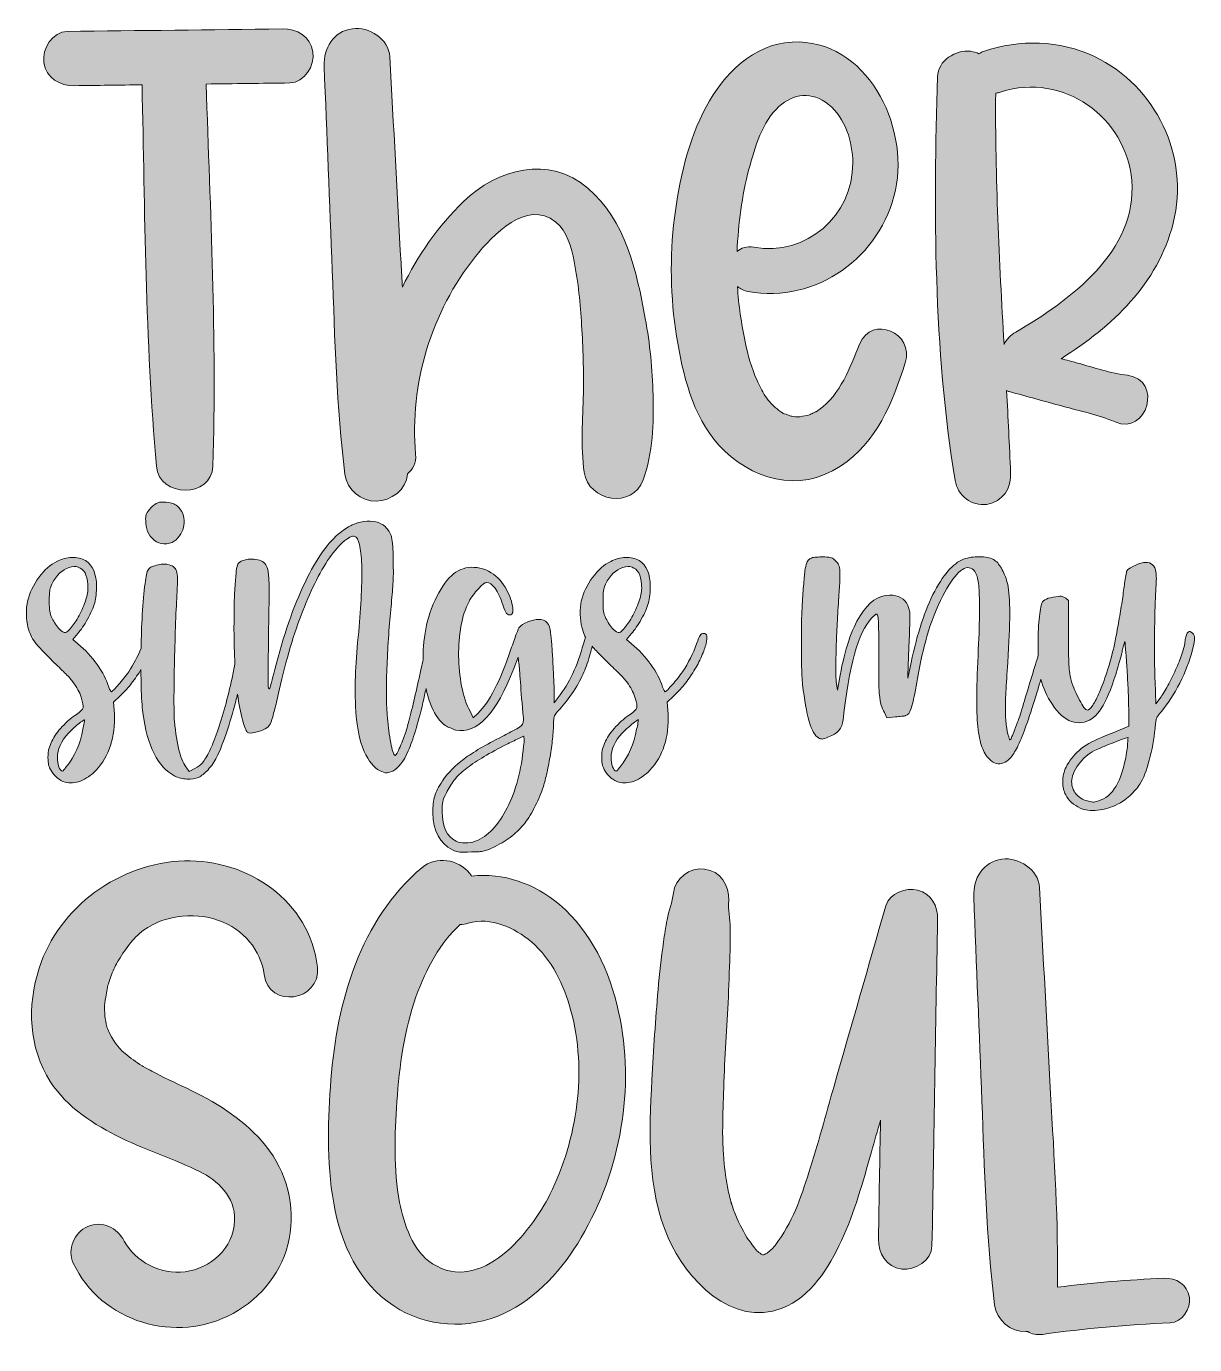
# Model space of a CAD drawing. Header units: inches. Extents: x 139 to 941, y -995 to -91.
import ezdxf

# ---------------------------------------------------------------- set-up
doc = ezdxf.new("R2010")
doc.units = ezdxf.units.IN
doc.header["$MEASUREMENT"] = 0
doc.layers.add('Layer 1', color=7, linetype='Continuous')

# ---------------------------------------------------------------- blocks, each defined once
blk = doc.blocks.new('block 2')
at = {"layer": 'Layer 1', "true_color": 0xffffff}
h = blk.add_hatch(color=7, dxfattribs=at)
h.dxf.hatch_style = 2
edge = h.paths.add_edge_path()
edge.add_spline(control_points=[(172.55, -131.57), (187.94, -131.37), (203.32, -131.18), (218.7, -130.98), (220.65, -218.18), (220.94, -305.55), (228.51, -392.48), (230.4, -414.1), (266.62, -414.53), (267.3, -392.28), (269.99, -304.99), (265.59, -217.68), (262.6, -130.43), (281.73, -130.19), (300.87, -129.94), (320, -129.7), (330.11, -129.57), (337.19, -117.69), (335.91, -108.59), (334.36, -97.53), (324.94, -92.57), (314.8, -92.68), (265.64, -93.25), (216.49, -93.81), (167.33, -94.37), (157.17, -94.49), (150.06, -106.46), (151.35, -115.58), (152.91, -126.69), (162.37, -131.69), (172.55, -131.57)], knot_values=[0, 0, 0, 0, 1, 1, 1, 2, 2, 2, 3, 3, 3, 4, 4, 4, 5, 5, 5, 6, 6, 6, 7, 7, 7, 8, 8, 8, 9, 9, 9, 10, 10, 10, 10], degree=3, periodic=1)
h = blk.add_hatch(color=7, dxfattribs=at)
h.dxf.hatch_style = 2
edge = h.paths.add_edge_path()
edge.add_spline(control_points=[(349.13, -258.3), (350.98, -304.97), (351.95, -351.61), (357.86, -397.96), (359.21, -408.52), (368.87, -416.58), (379.35, -416.36), (389.18, -416.15), (400.31, -408.62), (400.66, -397.74), (400.66, -397.72), (400.66, -397.69), (400.66, -397.67), (404.39, -394.78), (406.86, -390.21), (406.33, -384.22), (402.03, -335.83), (417.02, -286.59), (447.36, -248.68), (459.01, -234.12), (482.48, -208.98), (502.39, -225.01), (510.47, -231.52), (513.09, -242.38), (515.04, -252.12), (517.9, -266.45), (519.24, -281.18), (520.16, -295.74), (521.15, -311.45), (521.68, -326.79), (521.36, -342.36), (520.98, -360.35), (519.38, -378.71), (521.94, -396.57), (524.82, -416.7), (555.22, -421.84), (562.45, -401.66), (569.01, -383.36), (569.69, -362.9), (569.19, -343.66), (568.74, -326.12), (567.01, -308.44), (563.82, -291.18), (557.8, -258.53), (550.64, -224.27), (524.32, -201.71), (497.97, -179.13), (462.26, -188.6), (439.22, -210.93), (421.9, -227.71), (407.75, -247.93), (397.21, -269.72), (396.9, -264.24), (396.59, -258.76), (396.29, -253.28), (393.73, -206.14), (391.17, -159), (388.61, -111.87), (387.94, -99.59), (374.35, -90.91), (362.93, -92.52), (349.75, -94.37), (343.09, -105.87), (343.58, -118.19), (345.43, -164.9), (347.28, -211.6), (349.13, -258.3)], knot_values=[0, 0, 0, 0, 1, 1, 1, 2, 2, 2, 3, 3, 3, 4, 4, 4, 5, 5, 5, 6, 6, 6, 7, 7, 7, 8, 8, 8, 9, 9, 9, 10, 10, 10, 11, 11, 11, 12, 12, 12, 13, 13, 13, 14, 14, 14, 15, 15, 15, 16, 16, 16, 17, 17, 17, 18, 18, 18, 19, 19, 19, 20, 20, 20, 21, 21, 21, 22, 22, 22, 22], degree=3, periodic=1)
h = blk.add_hatch(color=7, dxfattribs=at)
h.dxf.hatch_style = 2
edge = h.paths.add_edge_path()
edge.add_spline(control_points=[(614.09, -377.68), (635.73, -401.59), (669.41, -411.18), (697.65, -392.44), (722.6, -375.89), (733.32, -348.96), (742.11, -321.59), (748.7, -301.07), (719.06, -288.27), (710.77, -308.73), (704.3, -324.71), (697.6, -343.33), (682.93, -353.74), (681.91, -354.47), (681.36, -354.87), (681.08, -355.09), (681.23, -354.93), (681.02, -354.91), (678.78, -356.11), (678.77, -356.12), (676.56, -357.05), (676.52, -357.14), (674.44, -357.76), (672.24, -358.05), (670.13, -358.47), (669.97, -358.51), (668.7, -358.58), (668.06, -358.64), (666.7, -358.43), (663.63, -357.99), (663.97, -358.2), (662.75, -357.8), (661.54, -357.23), (660.35, -356.82), (659.3, -356.46), (658.74, -356.31), (658.44, -356.26), (658.21, -356.04), (657.74, -355.68), (656.85, -355.07), (655.07, -353.85), (653.3, -352.55), (651.69, -351.11), (651.83, -351.16), (649.54, -348.75), (649.22, -348.36), (647.84, -346.7), (646.5, -344.99), (645.33, -343.18), (644.31, -341.6), (641.78, -336.62), (640.48, -333.68), (636.28, -324.12), (634.41, -316.9), (632.31, -307.04), (629.69, -294.7), (627.84, -281.92), (627.02, -269.25), (628.93, -270.86), (631.37, -272.06), (634.37, -272.61), (681.25, -281.14), (725.51, -248.89), (735.36, -203.18), (744.91, -158.85), (715.64, -99.34), (664.59, -101.66), (637.65, -102.88), (617.61, -123.87), (605.54, -146.12), (593.18, -168.9), (587.06, -196.69), (583.84, -222.23), (580.47, -248.94), (581.03, -276.67), (585.28, -303.24), (589.4, -329.05), (596.06, -357.76), (614.09, -377.68)], knot_values=[0, 0, 0, 0, 1, 1, 1, 2, 2, 2, 3, 3, 3, 4, 4, 4, 5, 5, 5, 6, 6, 6, 7, 7, 7, 8, 8, 8, 9, 9, 9, 10, 10, 10, 11, 11, 11, 12, 12, 12, 13, 13, 13, 14, 14, 14, 15, 15, 15, 16, 16, 16, 17, 17, 17, 18, 18, 18, 19, 19, 19, 20, 20, 20, 21, 21, 21, 22, 22, 22, 23, 23, 23, 24, 24, 24, 25, 25, 25, 26, 26, 26, 26], degree=3, periodic=1)
edge = h.paths.add_edge_path()
edge.add_spline(control_points=[(634.91, -188.85), (638.82, -174.01), (644.23, -155.95), (655.52, -145.89), (665.54, -136.96), (677.95, -135.16), (689.58, -144.5), (701.05, -153.71), (706.06, -170.2), (706.12, -184.45), (706.28, -220.84), (674.24, -248.65), (638.31, -242.32), (633.44, -241.47), (629.56, -242.72), (626.77, -245.14), (627.58, -226.23), (630.07, -207.14), (634.91, -188.85)], knot_values=[0, 0, 0, 0, 1, 1, 1, 2, 2, 2, 3, 3, 3, 4, 4, 4, 5, 5, 5, 6, 6, 6, 6], degree=3, periodic=1)
h = blk.add_hatch(color=7, dxfattribs=at)
h.dxf.hatch_style = 2
edge = h.paths.add_edge_path()
edge.add_spline(control_points=[(798.04, -418.54), (809.16, -416.98), (814.84, -407.25), (814.39, -396.83), (813.59, -378.04), (812.61, -359.27), (811.59, -340.51), (812.17, -340.8), (812.78, -341.05), (813.43, -341.23), (825.58, -344.58), (837.73, -347.93), (849.88, -351.28), (861.86, -354.59), (874.66, -357.03), (886.04, -362.05), (908.13, -371.79), (918.96, -332.93), (894.52, -330.09), (882.97, -328.76), (871.54, -324.72), (860.32, -321.72), (856.55, -320.71), (852.78, -319.7), (849, -318.69), (884.1, -296.54), (915.32, -267.53), (925.88, -225.74), (937.36, -180.32), (914.12, -131.54), (871.83, -111.56), (847.95, -100.28), (820.63, -99.75), (795.81, -108.04), (794.66, -108.42), (793.62, -108.99), (792.68, -109.68), (790.91, -108.85), (788.94, -108.27), (786.77, -107.99), (776.81, -106.7), (764.45, -114.44), (764.15, -125.4), (761.58, -217.42), (761.33, -311.17), (776.33, -402.18), (778.02, -412.43), (787.58, -420.01), (798.04, -418.54)], knot_values=[0, 0, 0, 0, 1, 1, 1, 2, 2, 2, 3, 3, 3, 4, 4, 4, 5, 5, 5, 6, 6, 6, 7, 7, 7, 8, 8, 8, 9, 9, 9, 10, 10, 10, 11, 11, 11, 12, 12, 12, 13, 13, 13, 14, 14, 14, 15, 15, 15, 16, 16, 16, 16], degree=3, periodic=1)
edge = h.paths.add_edge_path()
edge.add_spline(control_points=[(804.14, -136.72), (805.39, -136.56), (806.64, -136.3), (807.87, -135.89), (850.26, -122.06), (893.77, -153.09), (897.39, -196.67), (901.41, -245.11), (854.68, -279.02), (817.95, -300.43), (814.38, -302.52), (811.47, -305.48), (809.84, -308.94), (806.65, -251.59), (803.64, -194.27), (804.14, -136.72)], knot_values=[0, 0, 0, 0, 1, 1, 1, 2, 2, 2, 3, 3, 3, 4, 4, 4, 5, 5, 5, 5], degree=3, periodic=1)
h = blk.add_hatch(color=7, dxfattribs=at)
h.dxf.hatch_style = 2
edge = h.paths.add_edge_path()
edge.add_spline(control_points=[(235.33, -417.13), (233.19, -416.94), (231.63, -416.94), (230.66, -417.13), (229.69, -417.32), (228.62, -417.81), (227.45, -418.59), (225.7, -419.95), (224.14, -421.51), (222.78, -423.26), (222, -424.43), (221.51, -425.5), (221.32, -426.47), (221.12, -427.44), (221.12, -429.1), (221.32, -431.43), (221.51, -436.88), (223.95, -441.16), (228.62, -444.27), (230.56, -445.44), (232.9, -445.88), (235.62, -445.59), (238.35, -445.3), (240.49, -444.38), (242.05, -442.82), (245.55, -439.51), (247.4, -435.62), (247.59, -431.14), (247.78, -426.66), (246.23, -422.87), (242.92, -419.76), (241.76, -418.78), (240.73, -418.15), (239.86, -417.86), (238.98, -417.57), (237.47, -417.32), (235.33, -417.13)], knot_values=[0, 0, 0, 0, 1, 1, 1, 2, 2, 2, 3, 3, 3, 4, 4, 4, 5, 5, 5, 6, 6, 6, 7, 7, 7, 8, 8, 8, 9, 9, 9, 10, 10, 10, 11, 11, 11, 12, 12, 12, 12], degree=3, periodic=1)
h = blk.add_hatch(color=7, dxfattribs=at)
h.dxf.hatch_style = 2
edge = h.paths.add_edge_path()
edge.add_spline(control_points=[(579.49, -562.21), (579.49, -562.21), (578.91, -554.03), (578.91, -554.03), (578.91, -554.03), (583.28, -549.95), (583.28, -549.95), (585.62, -547.81), (588, -545.23), (590.43, -542.21), (592.87, -539.2), (595.11, -536.03), (597.15, -532.72), (599.19, -529.42), (600.94, -526.11), (602.4, -522.8), (603.86, -519.49), (604.88, -516.57), (605.47, -514.04), (606.64, -509.37), (606.15, -507.03), (604.01, -507.03), (602.84, -507.03), (601.97, -507.47), (601.38, -508.35), (600.8, -509.22), (600.02, -511.12), (599.05, -514.04), (596.52, -520.86), (593.3, -527.28), (589.41, -533.31), (588.44, -534.67), (587.32, -536.13), (586.06, -537.69), (584.79, -539.25), (583.57, -540.7), (582.41, -542.06), (581.24, -543.43), (580.17, -544.6), (579.2, -545.57), (578.22, -546.54), (577.64, -547.03), (577.45, -547.03), (577.05, -547.03), (576.47, -545.96), (575.69, -543.82), (574.13, -538.76), (571.46, -533.6), (567.67, -528.34), (563.87, -523.09), (559.44, -518.32), (554.38, -514.04), (554.38, -514.04), (550.88, -511.12), (550.88, -511.12), (550.88, -511.12), (554.38, -507.03), (554.38, -507.03), (556.52, -504.7), (558.76, -501.44), (561.1, -497.26), (563.43, -493.07), (565.09, -489.33), (566.06, -486.02), (566.45, -484.46), (566.74, -482.66), (566.94, -480.62), (567.13, -478.57), (567.23, -476.58), (567.23, -474.63), (567.23, -466.27), (564.7, -460.43), (559.64, -457.12), (556.91, -455.56), (553.8, -454.83), (550.3, -454.93), (546.79, -455.03), (543.39, -455.95), (540.08, -457.7), (535.6, -459.85), (531.47, -463.5), (527.68, -468.65), (523.88, -473.81), (521.3, -479.21), (519.94, -484.85), (519.36, -487.38), (519.11, -490.4), (519.21, -493.9), (519.31, -497.4), (519.65, -500.32), (520.23, -502.66), (520.82, -504.8), (521.45, -506.65), (522.13, -508.2), (522.31, -508.63), (522.53, -509.06), (522.76, -509.49), (522.57, -509.97), (522.41, -510.5), (522.28, -511.12), (520.13, -519.1), (517.75, -526.16), (515.12, -532.29), (512.5, -538.42), (509.24, -544.01), (505.35, -549.07), (505.35, -549.07), (501.26, -554.62), (501.26, -554.62), (501.26, -554.62), (501.26, -544.98), (501.26, -544.98), (501.26, -542.65), (501.16, -539.73), (500.97, -536.23), (500.77, -532.72), (500.57, -529.12), (500.38, -525.43), (500.18, -521.73), (499.94, -518.18), (499.65, -514.77), (499.35, -511.37), (499.11, -508.6), (498.92, -506.45), (498.33, -500.42), (495.6, -497.4), (490.71, -497.4), (488.56, -497.4), (486.07, -497.99), (483.24, -499.15), (480.41, -500.32), (478.51, -501.49), (477.53, -502.66), (477.14, -503.05), (476.41, -504.7), (475.33, -507.62), (474.26, -510.54), (473.04, -513.95), (471.67, -517.84), (464.25, -539.83), (456.73, -554.42), (449.12, -561.62), (449.12, -561.62), (445.89, -564.83), (445.89, -564.83), (445.89, -564.83), (443.85, -560.75), (443.85, -560.75), (441.12, -555.69), (439.13, -549.8), (437.87, -543.09), (436.6, -536.37), (435.92, -529.51), (435.82, -522.51), (435.72, -515.5), (436.26, -508.69), (437.43, -502.07), (438.59, -495.46), (440.44, -489.81), (442.97, -485.14), (444.53, -482.22), (446.67, -479.3), (449.41, -476.38), (452.14, -473.47), (454, -472.01), (454.97, -472.01), (456.92, -472.01), (458.88, -473.37), (460.83, -476.09), (462.78, -478.82), (464.54, -482.61), (466.11, -487.48), (467.08, -490.4), (467.96, -492.34), (468.74, -493.32), (469.52, -494.29), (470.5, -494.58), (471.67, -494.19), (473.23, -493.42), (473.48, -490.88), (472.4, -486.6), (471.33, -482.32), (469.42, -478.04), (466.69, -473.76), (463.76, -469.09), (459.66, -465.68), (454.38, -463.54), (449.11, -461.4), (443.95, -461.11), (438.89, -462.66), (434.41, -464.03), (430.23, -467.34), (426.33, -472.59), (422.44, -477.84), (419.04, -484.66), (416.12, -493.02), (413.78, -500.23), (412.32, -507.77), (411.74, -515.65), (411.51, -518.8), (411.43, -521.87), (411.45, -524.91), (411.05, -526.81), (410.64, -528.76), (410.18, -530.83), (408.82, -536.96), (407.46, -543.04), (406.1, -549.07), (404.73, -555.1), (403.42, -560.56), (402.16, -565.42), (400.89, -570.28), (399.87, -573.79), (399.09, -575.93), (397.53, -580.4), (396.03, -584.15), (394.57, -587.16), (393.11, -590.18), (392.18, -591.3), (391.8, -590.52), (390.82, -588.97), (389.85, -585.46), (388.87, -580.01), (387.9, -574.57), (387.22, -568.82), (386.83, -562.79), (386.44, -558.7), (386.25, -553.65), (386.25, -547.61), (386.25, -541.58), (386.39, -535.2), (386.69, -528.49), (386.98, -521.78), (387.36, -514.92), (387.85, -507.91), (388.34, -500.91), (388.87, -494.48), (389.46, -488.64), (390.04, -482.61), (390.48, -477.46), (390.77, -473.17), (391.07, -468.9), (391.11, -463.74), (390.92, -457.7), (390.92, -453.42), (390.82, -449.97), (390.63, -447.34), (390.43, -444.71), (390.14, -442.62), (389.75, -441.06), (389.36, -439.51), (388.83, -438.2), (388.15, -437.12), (387.46, -436.06), (386.54, -434.93), (385.37, -433.77), (381.87, -430.66), (377, -429.49), (370.78, -430.26), (367.66, -430.85), (365.03, -431.63), (362.9, -432.6), (360.75, -433.57), (358.03, -435.33), (354.72, -437.85), (346.55, -444.08), (338.47, -455.47), (330.49, -472.01), (322.51, -488.55), (315.61, -508.5), (309.77, -531.85), (307.82, -539.25), (306.65, -543.48), (306.27, -544.55), (305.87, -545.62), (305.48, -545.18), (305.1, -543.23), (305.1, -542.65), (305.1, -541.44), (305.1, -539.58), (305.1, -537.74), (305.1, -535.35), (305.1, -532.43), (305.1, -529.51), (305.14, -526.21), (305.24, -522.51), (305.34, -518.81), (305.39, -515.02), (305.39, -511.12), (305.58, -499.84), (305.73, -490.94), (305.83, -484.41), (305.92, -477.89), (305.87, -472.88), (305.68, -469.38), (305.48, -465.88), (305.1, -463.39), (304.51, -461.94), (303.93, -460.48), (303.15, -459.26), (302.18, -458.29), (301.2, -457.51), (299.84, -456.93), (298.09, -456.54), (296.34, -456.15), (294.59, -456), (292.84, -456.1), (291.09, -456.2), (289.38, -456.54), (287.73, -457.12), (286.07, -457.7), (284.96, -458.48), (284.37, -459.45), (283.99, -460.04), (283.64, -461.64), (283.35, -464.27), (283.06, -466.9), (282.77, -470.25), (282.48, -474.34), (282.18, -478.43), (281.99, -483.05), (281.89, -488.21), (281.79, -493.37), (281.75, -498.77), (281.75, -504.41), (281.75, -512.89), (281.97, -520.75), (282.37, -528.12), (281.81, -531.19), (281.16, -534.38), (280.43, -537.69), (278.97, -544.3), (277.37, -550.78), (275.62, -557.1), (273.86, -563.42), (272.06, -569.26), (270.22, -574.61), (268.36, -579.97), (266.66, -584.2), (265.11, -587.31), (263.16, -591.21), (261.5, -593.98), (260.14, -595.63), (258.78, -597.29), (257.03, -598.6), (254.89, -599.57), (254.89, -599.57), (251.1, -601.61), (251.1, -601.61), (251.1, -601.61), (249.34, -599.28), (249.34, -599.28), (247.4, -597.14), (245.69, -593.29), (244.24, -587.75), (242.78, -582.2), (241.65, -575.34), (240.88, -567.17), (240.68, -564.64), (240.59, -559.77), (240.59, -552.57), (240.59, -545.38), (240.68, -537.44), (240.88, -528.78), (241.07, -520.13), (241.32, -511.41), (241.61, -502.66), (241.9, -493.9), (242.24, -486.7), (242.63, -481.06), (242.82, -477.17), (242.97, -473.95), (243.07, -471.42), (243.16, -468.9), (243.02, -466.85), (242.63, -465.29), (242.24, -463.74), (241.61, -462.57), (240.73, -461.79), (239.86, -461.01), (238.74, -460.43), (237.38, -460.04), (235.23, -459.26), (232.71, -459.26), (229.79, -460.04), (228.04, -460.43), (226.62, -460.82), (225.55, -461.21), (224.48, -461.6), (223.66, -462.23), (223.07, -463.1), (222.49, -463.98), (222.05, -465.2), (221.76, -466.75), (221.47, -468.31), (221.12, -470.36), (220.74, -472.88), (219.96, -478.72), (219.33, -485.83), (218.84, -494.19), (218.4, -501.81), (218.14, -509.48), (218.02, -517.18), (215.7, -522.83), (212.93, -528.22), (209.65, -533.31), (208.67, -534.67), (207.55, -536.13), (206.29, -537.69), (205.02, -539.25), (203.81, -540.7), (202.64, -542.06), (201.47, -543.43), (200.4, -544.6), (199.43, -545.57), (198.45, -546.54), (197.87, -547.03), (197.68, -547.03), (197.29, -547.03), (196.7, -545.96), (195.93, -543.82), (194.37, -538.76), (191.69, -533.6), (187.9, -528.34), (184.11, -523.09), (179.67, -518.32), (174.62, -514.04), (174.62, -514.04), (171.11, -511.12), (171.11, -511.12), (171.11, -511.12), (174.62, -507.03), (174.62, -507.03), (176.76, -504.7), (179, -501.44), (181.33, -497.26), (183.67, -493.07), (185.32, -489.33), (186.29, -486.02), (186.68, -484.46), (186.97, -482.66), (187.17, -480.62), (187.36, -478.57), (187.46, -476.58), (187.46, -474.63), (187.46, -466.27), (184.93, -460.43), (179.87, -457.12), (177.14, -455.56), (174.03, -454.83), (170.53, -454.93), (167.03, -455.03), (163.62, -455.95), (160.31, -457.7), (155.83, -459.85), (151.7, -463.5), (147.91, -468.65), (144.11, -473.81), (141.54, -479.21), (140.17, -484.85), (139.59, -487.38), (139.35, -490.4), (139.44, -493.9), (139.54, -497.4), (139.88, -500.32), (140.46, -502.66), (141.05, -504.8), (141.68, -506.65), (142.36, -508.2), (143.04, -509.76), (144.06, -511.41), (145.43, -513.17), (146.79, -514.92), (148.49, -516.86), (150.53, -519), (152.58, -521.15), (155.16, -523.77), (158.27, -526.89), (161.58, -530), (164.3, -532.63), (166.44, -534.77), (168.58, -536.91), (170.28, -538.85), (171.55, -540.61), (172.82, -542.36), (173.89, -544.01), (174.76, -545.57), (175.64, -547.13), (176.37, -548.88), (176.95, -550.82), (178.12, -554.52), (178.56, -556.91), (178.27, -557.97), (177.97, -559.05), (176.46, -560.56), (173.74, -562.5), (170.43, -564.64), (167.17, -567.42), (163.96, -570.82), (160.75, -574.22), (158.37, -577.58), (156.81, -580.89), (155.83, -583.03), (155.16, -584.78), (154.77, -586.14), (154.37, -587.51), (154.18, -589.45), (154.18, -591.98), (154.18, -594.32), (154.33, -596.07), (154.62, -597.24), (154.91, -598.4), (155.54, -599.77), (156.52, -601.32), (158.85, -605.22), (161.96, -607.74), (165.86, -608.91), (169.17, -609.88), (172.72, -609.64), (176.52, -608.18), (180.31, -606.72), (183.86, -604.24), (187.17, -600.74), (191.64, -596.07), (194.95, -590.43), (197.1, -583.81), (199.23, -577.19), (200.11, -569.99), (199.72, -562.21), (199.72, -562.21), (199.14, -554.03), (199.14, -554.03), (199.14, -554.03), (203.52, -549.95), (203.52, -549.95), (205.85, -547.81), (208.23, -545.23), (210.67, -542.21), (213.1, -539.2), (215.34, -536.03), (217.38, -532.72), (217.58, -532.4), (217.74, -532.09), (217.93, -531.77), (217.95, -535.8), (218.01, -539.72), (218.11, -543.52), (218.31, -551.11), (218.69, -557.05), (219.28, -561.33), (222.2, -584.3), (229.49, -598.79), (241.17, -604.82), (243.7, -605.99), (246.47, -606.68), (249.49, -606.87), (252.51, -607.06), (255.18, -606.68), (257.52, -605.7), (259.46, -604.73), (261.61, -602.98), (263.94, -600.45), (266.27, -597.92), (268.32, -595), (270.07, -591.69), (271.82, -588.19), (273.91, -582.89), (276.35, -575.78), (278.78, -568.68), (281.02, -561.14), (283.06, -553.16), (283.45, -551.65), (283.81, -550.17), (284.18, -548.69), (285.07, -555.44), (286.2, -561.32), (287.58, -566.29), (288.94, -570.96), (290.01, -573.74), (290.79, -574.61), (291.57, -575.49), (293.52, -575.54), (296.63, -574.76), (301.89, -573.59), (305.19, -571.74), (306.56, -569.21), (306.94, -568.82), (307.53, -567.12), (308.31, -564.1), (309.08, -561.09), (309.96, -557.73), (310.94, -554.03), (315.61, -532.24), (320.86, -513.36), (326.7, -497.4), (332.54, -481.45), (338.96, -468.02), (345.96, -457.12), (349.27, -452.06), (352.78, -447.88), (356.47, -444.57), (360.17, -441.26), (362.9, -439.9), (364.65, -440.48), (366.01, -440.87), (367.08, -442.77), (367.86, -446.17), (368.63, -449.58), (369.12, -454.2), (369.32, -460.04), (369.51, -465.88), (369.41, -472.74), (369.03, -480.62), (368.63, -488.5), (368.05, -496.92), (367.27, -505.87), (365.13, -525.72), (364.4, -542.55), (365.08, -556.37), (365.76, -570.19), (367.76, -580.7), (371.07, -587.89), (374.18, -594.71), (377.68, -599.09), (381.58, -601.03), (383.72, -602.01), (385.23, -602.54), (386.1, -602.64), (386.98, -602.74), (388.48, -602.3), (390.63, -601.32), (394.52, -599.38), (398.07, -594.75), (401.28, -587.46), (404.49, -580.16), (407.85, -569.12), (411.35, -554.32), (412.1, -551.01), (412.8, -547.87), (413.48, -544.81), (414.47, -549.41), (415.76, -553.67), (417.43, -557.54), (419.86, -563.18), (422.93, -567.36), (426.63, -570.09), (427.6, -570.67), (428.77, -571.26), (430.13, -571.84), (431.49, -572.42), (432.76, -572.91), (433.92, -573.3), (448.35, -576.22), (461.61, -562.11), (473.72, -530.97), (473.72, -530.97), (476.65, -523.38), (476.65, -523.38), (476.65, -523.38), (477.2, -527.76), (477.2, -527.76), (477.39, -529.71), (477.71, -533.94), (478.17, -540.46), (478.63, -546.98), (479.32, -555.2), (480.24, -565.12), (480.24, -566.29), (480.19, -567.27), (480.1, -568.04), (480, -568.82), (479.51, -569.6), (478.64, -570.38), (477.76, -571.16), (476.3, -572.09), (474.26, -573.15), (472.21, -574.22), (469.34, -575.73), (465.65, -577.68), (454.36, -583.32), (445.65, -588.43), (439.52, -593), (433.39, -597.58), (428.47, -602.59), (424.78, -608.04), (422.05, -612.12), (420.25, -615.63), (419.38, -618.54), (418.5, -621.46), (418.07, -625.26), (418.07, -629.93), (418.45, -642.58), (422.94, -651.04), (431.54, -655.33), (433.49, -656.3), (435.15, -656.83), (436.52, -656.93), (437.89, -657.03), (440.62, -656.98), (444.73, -656.78), (446.87, -656.78), (448.58, -656.73), (449.85, -656.64), (451.11, -656.54), (452.29, -656.35), (453.36, -656.05), (454.44, -655.76), (455.51, -655.42), (456.58, -655.03), (457.66, -654.64), (459.07, -653.96), (460.83, -652.99), (465.32, -650.85), (469.18, -648.47), (472.41, -645.84), (475.63, -643.21), (478.6, -640.24), (481.34, -636.93), (483.69, -633.82), (486.02, -629.93), (488.37, -625.26), (490.71, -620.59), (492.57, -616.11), (493.94, -611.83), (494.71, -609.3), (495.54, -606.09), (496.42, -602.2), (497.3, -598.31), (498.08, -594.27), (498.77, -590.08), (499.45, -585.9), (499.99, -581.81), (500.38, -577.82), (500.77, -573.84), (500.97, -570.38), (500.97, -567.46), (500.97, -565.71), (501.16, -564.4), (501.55, -563.52), (501.94, -562.64), (503.2, -561.04), (505.35, -558.7), (508.26, -555.59), (511.33, -551.6), (514.54, -546.73), (517.75, -541.87), (520.13, -537.49), (521.69, -533.6), (522.47, -531.85), (523.25, -529.85), (524.03, -527.61), (524.8, -525.38), (525.49, -523.19), (526.07, -521.05), (526.59, -519.14), (527.02, -517.41), (527.39, -515.82), (528.27, -516.83), (529.24, -517.89), (530.3, -519), (532.34, -521.15), (534.92, -523.77), (538.04, -526.89), (541.34, -530), (544.07, -532.63), (546.21, -534.77), (548.35, -536.91), (550.05, -538.85), (551.32, -540.61), (552.58, -542.36), (553.65, -544.01), (554.53, -545.57), (555.41, -547.13), (556.14, -548.88), (556.72, -550.82), (557.89, -554.52), (558.33, -556.91), (558.03, -557.97), (557.74, -559.05), (556.23, -560.56), (553.51, -562.5), (550.2, -564.64), (546.94, -567.42), (543.73, -570.82), (540.52, -574.22), (538.13, -577.58), (536.58, -580.89), (535.6, -583.03), (534.92, -584.78), (534.54, -586.14), (534.14, -587.51), (533.95, -589.45), (533.95, -591.98), (533.95, -594.32), (534.1, -596.07), (534.39, -597.24), (534.68, -598.4), (535.31, -599.77), (536.29, -601.32), (538.62, -605.22), (541.73, -607.74), (545.63, -608.91), (548.93, -609.88), (552.49, -609.64), (556.28, -608.18), (560.08, -606.72), (563.62, -604.24), (566.94, -600.74), (571.41, -596.07), (574.72, -590.43), (576.86, -583.81), (579, -577.19), (579.88, -569.99), (579.49, -562.21)], knot_values=[0, 0, 0, 0, 1, 1, 1, 2, 2, 2, 3, 3, 3, 4, 4, 4, 5, 5, 5, 6, 6, 6, 7, 7, 7, 8, 8, 8, 9, 9, 9, 10, 10, 10, 11, 11, 11, 12, 12, 12, 13, 13, 13, 14, 14, 14, 15, 15, 15, 16, 16, 16, 17, 17, 17, 18, 18, 18, 19, 19, 19, 20, 20, 20, 21, 21, 21, 22, 22, 22, 23, 23, 23, 24, 24, 24, 25, 25, 25, 26, 26, 26, 27, 27, 27, 28, 28, 28, 29, 29, 29, 30, 30, 30, 31, 31, 31, 32, 32, 32, 33, 33, 33, 34, 34, 34, 35, 35, 35, 36, 36, 36, 37, 37, 37, 38, 38, 38, 39, 39, 39, 40, 40, 40, 41, 41, 41, 42, 42, 42, 43, 43, 43, 44, 44, 44, 45, 45, 45, 46, 46, 46, 47, 47, 47, 48, 48, 48, 49, 49, 49, 50, 50, 50, 51, 51, 51, 52, 52, 52, 53, 53, 53, 54, 54, 54, 55, 55, 55, 56, 56, 56, 57, 57, 57, 58, 58, 58, 59, 59, 59, 60, 60, 60, 61, 61, 61, 62, 62, 62, 63, 63, 63, 64, 64, 64, 65, 65, 65, 66, 66, 66, 67, 67, 67, 68, 68, 68, 69, 69, 69, 70, 70, 70, 71, 71, 71, 72, 72, 72, 73, 73, 73, 74, 74, 74, 75, 75, 75, 76, 76, 76, 77, 77, 77, 78, 78, 78, 79, 79, 79, 80, 80, 80, 81, 81, 81, 82, 82, 82, 83, 83, 83, 84, 84, 84, 85, 85, 85, 86, 86, 86, 87, 87, 87, 88, 88, 88, 89, 89, 89, 90, 90, 90, 91, 91, 91, 92, 92, 92, 93, 93, 93, 94, 94, 94, 95, 95, 95, 96, 96, 96, 97, 97, 97, 98, 98, 98, 99, 99, 99, 100, 100, 100, 101, 101, 101, 102, 102, 102, 103, 103, 103, 104, 104, 104, 105, 105, 105, 106, 106, 106, 107, 107, 107, 108, 108, 108, 109, 109, 109, 110, 110, 110, 111, 111, 111, 112, 112, 112, 113, 113, 113, 114, 114, 114, 115, 115, 115, 116, 116, 116, 117, 117, 117, 118, 118, 118, 119, 119, 119, 120, 120, 120, 121, 121, 121, 122, 122, 122, 123, 123, 123, 124, 124, 124, 125, 125, 125, 126, 126, 126, 127, 127, 127, 128, 128, 128, 129, 129, 129, 130, 130, 130, 131, 131, 131, 132, 132, 132, 133, 133, 133, 134, 134, 134, 135, 135, 135, 136, 136, 136, 137, 137, 137, 138, 138, 138, 139, 139, 139, 140, 140, 140, 141, 141, 141, 142, 142, 142, 143, 143, 143, 144, 144, 144, 145, 145, 145, 146, 146, 146, 147, 147, 147, 148, 148, 148, 149, 149, 149, 150, 150, 150, 151, 151, 151, 152, 152, 152, 153, 153, 153, 154, 154, 154, 155, 155, 155, 156, 156, 156, 157, 157, 157, 158, 158, 158, 159, 159, 159, 160, 160, 160, 161, 161, 161, 162, 162, 162, 163, 163, 163, 164, 164, 164, 165, 165, 165, 166, 166, 166, 167, 167, 167, 168, 168, 168, 169, 169, 169, 170, 170, 170, 171, 171, 171, 172, 172, 172, 173, 173, 173, 174, 174, 174, 175, 175, 175, 176, 176, 176, 177, 177, 177, 178, 178, 178, 179, 179, 179, 180, 180, 180, 181, 181, 181, 182, 182, 182, 183, 183, 183, 184, 184, 184, 185, 185, 185, 186, 186, 186, 187, 187, 187, 188, 188, 188, 189, 189, 189, 190, 190, 190, 191, 191, 191, 192, 192, 192, 193, 193, 193, 194, 194, 194, 195, 195, 195, 196, 196, 196, 197, 197, 197, 198, 198, 198, 199, 199, 199, 200, 200, 200, 201, 201, 201, 202, 202, 202, 203, 203, 203, 204, 204, 204, 205, 205, 205, 206, 206, 206, 207, 207, 207, 208, 208, 208, 209, 209, 209, 210, 210, 210, 211, 211, 211, 212, 212, 212, 213, 213, 213, 214, 214, 214, 215, 215, 215, 216, 216, 216, 217, 217, 217, 218, 218, 218, 219, 219, 219, 220, 220, 220, 221, 221, 221, 222, 222, 222, 223, 223, 223, 224, 224, 224, 225, 225, 225, 226, 226, 226, 227, 227, 227, 228, 228, 228, 229, 229, 229, 230, 230, 230, 231, 231, 231, 232, 232, 232, 233, 233, 233, 234, 234, 234, 235, 235, 235, 236, 236, 236, 237, 237, 237, 238, 238, 238, 239, 239, 239, 240, 240, 240, 241, 241, 241, 242, 242, 242, 243, 243, 243, 244, 244, 244, 245, 245, 245, 246, 246, 246, 247, 247, 247, 248, 248, 248, 249, 249, 249, 250, 250, 250, 251, 251, 251, 252, 252, 252, 253, 253, 253, 254, 254, 254, 255, 255, 255, 256, 256, 256, 257, 257, 257, 258, 258, 258, 259, 259, 259, 260, 260, 260, 261, 261, 261, 262, 262, 262, 263, 263, 263, 264, 264, 264, 265, 265, 265, 266, 266, 266, 267, 267, 267, 268, 268, 268, 269, 269, 269, 270, 270, 270, 271, 271, 271, 271], degree=3, periodic=1)
edge = h.paths.add_edge_path()
edge.add_spline(control_points=[(166.15, -506.45), (165.18, -506.65), (163.82, -505.87), (162.07, -504.12), (161.09, -503.15), (160.17, -501.98), (159.29, -500.61), (158.42, -499.25), (157.69, -497.99), (157.1, -496.82), (156.13, -494.88), (155.54, -493.22), (155.35, -491.86), (155.16, -490.5), (155.06, -488.16), (155.06, -484.85), (155.06, -481.54), (155.16, -479.21), (155.35, -477.84), (155.54, -476.49), (156.03, -474.93), (156.81, -473.17), (159.92, -467.14), (163.86, -463.35), (168.63, -461.79), (173.4, -460.23), (177.05, -461.5), (179.58, -465.58), (180.55, -467.53), (181.18, -470.16), (181.48, -473.47), (181.77, -476.78), (181.43, -479.89), (180.46, -482.81), (179.48, -486.12), (178.07, -489.62), (176.22, -493.32), (174.37, -497.01), (172.57, -499.93), (170.82, -502.07), (168.68, -504.8), (167.12, -506.26), (166.15, -506.45)], knot_values=[0, 0, 0, 0, 1, 1, 1, 2, 2, 2, 3, 3, 3, 4, 4, 4, 5, 5, 5, 6, 6, 6, 7, 7, 7, 8, 8, 8, 9, 9, 9, 10, 10, 10, 11, 11, 11, 12, 12, 12, 13, 13, 13, 14, 14, 14, 14], degree=3, periodic=1)
edge = h.paths.add_edge_path()
edge.add_spline(control_points=[(179, -568.48), (178.8, -569.75), (178.51, -571.16), (178.12, -572.71), (176.37, -582.64), (172.57, -591.21), (166.74, -598.4), (166.15, -599.18), (165.61, -599.86), (165.13, -600.45), (164.64, -601.03), (164.3, -601.32), (164.11, -601.32), (163.13, -601.32), (162.31, -600.35), (161.63, -598.4), (160.94, -596.46), (160.61, -594.32), (160.61, -591.98), (160.61, -586.54), (163.13, -580.99), (168.2, -575.34), (168.97, -574.57), (169.99, -573.59), (171.26, -572.42), (172.52, -571.26), (173.74, -570.19), (174.91, -569.21), (176.08, -568.24), (177.1, -567.46), (177.97, -566.88), (178.85, -566.29), (179.29, -566.1), (179.29, -566.29), (179.29, -566.49), (179.19, -567.22), (179, -568.48)], knot_values=[0, 0, 0, 0, 1, 1, 1, 2, 2, 2, 3, 3, 3, 4, 4, 4, 5, 5, 5, 6, 6, 6, 7, 7, 7, 8, 8, 8, 9, 9, 9, 10, 10, 10, 11, 11, 11, 12, 12, 12, 12], degree=3, periodic=1)
edge = h.paths.add_edge_path()
edge.add_spline(control_points=[(480.24, -584.39), (479.66, -592.37), (478.39, -599.96), (476.45, -607.16), (474.5, -614.36), (472.07, -620.83), (469.15, -626.57), (466.23, -632.31), (462.92, -637.18), (459.22, -641.17), (455.52, -645.15), (451.53, -647.93), (447.26, -649.49), (445.11, -650.26), (442.78, -650.65), (440.25, -650.65), (437.72, -650.65), (435.67, -650.26), (434.12, -649.49), (427.7, -646.18), (424.49, -639.46), (424.49, -629.35), (424.49, -626.03), (424.63, -623.7), (424.92, -622.34), (425.22, -620.98), (426.04, -618.93), (427.41, -616.21), (428.96, -613.09), (430.76, -610.23), (432.81, -607.6), (434.85, -604.97), (437.43, -602.44), (440.54, -600.01), (443.65, -597.58), (447.35, -595.05), (451.63, -592.42), (455.91, -589.79), (461.07, -586.92), (467.1, -583.81), (470.41, -582.25), (473.33, -580.84), (475.86, -579.57), (478.39, -578.31), (479.85, -577.58), (480.24, -577.39), (480.43, -577.19), (480.58, -577.78), (480.68, -579.14), (480.77, -580.5), (480.63, -582.25), (480.24, -584.39)], knot_values=[0, 0, 0, 0, 1, 1, 1, 2, 2, 2, 3, 3, 3, 4, 4, 4, 5, 5, 5, 6, 6, 6, 7, 7, 7, 8, 8, 8, 9, 9, 9, 10, 10, 10, 11, 11, 11, 12, 12, 12, 13, 13, 13, 14, 14, 14, 15, 15, 15, 16, 16, 16, 17, 17, 17, 17], degree=3, periodic=1)
edge = h.paths.add_edge_path()
edge.add_spline(control_points=[(545.92, -506.45), (544.94, -506.65), (543.58, -505.87), (541.83, -504.12), (540.86, -503.15), (539.93, -501.98), (539.06, -500.61), (538.18, -499.25), (537.45, -497.99), (536.87, -496.82), (535.9, -494.88), (535.31, -493.22), (535.12, -491.86), (534.92, -490.5), (534.83, -488.16), (534.83, -484.85), (534.83, -481.54), (534.92, -479.21), (535.12, -477.84), (535.31, -476.49), (535.8, -474.93), (536.58, -473.17), (539.69, -467.14), (543.63, -463.35), (548.4, -461.79), (553.17, -460.23), (556.82, -461.5), (559.35, -465.58), (560.32, -467.53), (560.95, -470.16), (561.24, -473.47), (561.54, -476.78), (561.2, -479.89), (560.22, -482.81), (559.25, -486.12), (557.84, -489.62), (555.99, -493.32), (554.14, -497.01), (552.34, -499.93), (550.59, -502.07), (548.45, -504.8), (546.89, -506.26), (545.92, -506.45)], knot_values=[0, 0, 0, 0, 1, 1, 1, 2, 2, 2, 3, 3, 3, 4, 4, 4, 5, 5, 5, 6, 6, 6, 7, 7, 7, 8, 8, 8, 9, 9, 9, 10, 10, 10, 11, 11, 11, 12, 12, 12, 13, 13, 13, 14, 14, 14, 14], degree=3, periodic=1)
edge = h.paths.add_edge_path()
edge.add_spline(control_points=[(558.76, -568.48), (558.57, -569.75), (558.27, -571.16), (557.89, -572.71), (556.14, -582.64), (552.34, -591.21), (546.5, -598.4), (545.92, -599.18), (545.38, -599.86), (544.9, -600.45), (544.41, -601.03), (544.07, -601.32), (543.88, -601.32), (542.9, -601.32), (542.07, -600.35), (541.4, -598.4), (540.71, -596.46), (540.37, -594.32), (540.37, -591.98), (540.37, -586.54), (542.9, -580.99), (547.96, -575.34), (548.74, -574.57), (549.76, -573.59), (551.03, -572.42), (552.29, -571.26), (553.51, -570.19), (554.68, -569.21), (555.85, -568.24), (556.87, -567.46), (557.74, -566.88), (558.62, -566.29), (559.06, -566.1), (559.06, -566.29), (559.06, -566.49), (558.96, -567.22), (558.76, -568.48)], knot_values=[0, 0, 0, 0, 1, 1, 1, 2, 2, 2, 3, 3, 3, 4, 4, 4, 5, 5, 5, 6, 6, 6, 7, 7, 7, 8, 8, 8, 9, 9, 9, 10, 10, 10, 11, 11, 11, 12, 12, 12, 12], degree=3, periodic=1)
h = blk.add_hatch(color=7, dxfattribs=at)
h.dxf.hatch_style = 2
edge = h.paths.add_edge_path()
edge.add_spline(control_points=[(939.12, -506.74), (937.95, -505.58), (936.93, -505.38), (936.05, -506.16), (935.18, -506.94), (934.54, -508.6), (934.16, -511.12), (933.96, -513.46), (933.33, -516.38), (932.26, -519.88), (931.19, -523.38), (929.82, -526.99), (928.17, -530.68), (926.52, -534.38), (924.76, -537.98), (922.92, -541.48), (921.07, -544.98), (919.27, -548), (917.52, -550.53), (917.52, -550.53), (914.02, -555.2), (914.02, -555.2), (914.02, -555.2), (913.43, -539.73), (913.43, -539.73), (913.23, -535.84), (913.14, -530.97), (913.14, -525.13), (913.14, -519.3), (913.14, -513.27), (913.14, -507.03), (913.14, -500.81), (913.23, -494.88), (913.43, -489.23), (913.62, -483.59), (913.82, -479.01), (914.02, -475.51), (914.21, -473.37), (914.31, -471.33), (914.31, -469.38), (914.31, -467.44), (914.21, -465.98), (914.02, -465), (913.43, -460.53), (911, -458.29), (906.72, -458.29), (905.16, -458.29), (902.97, -458.92), (900.15, -460.18), (897.33, -461.45), (895.43, -462.57), (894.46, -463.54), (894.07, -463.93), (893.77, -464.85), (893.58, -466.31), (893.38, -467.77), (893.09, -469.48), (892.71, -471.42), (892.31, -474.34), (891.83, -477.89), (891.25, -482.08), (890.66, -486.26), (889.98, -490.59), (889.2, -495.07), (888.42, -499.55), (887.64, -503.82), (886.87, -507.91), (886.09, -512), (885.41, -515.31), (884.82, -517.84), (883.46, -523.48), (881.95, -528.83), (880.3, -533.89), (878.64, -538.95), (876.99, -543.38), (875.34, -547.17), (873.68, -550.97), (872.13, -553.99), (870.67, -556.22), (869.21, -558.46), (867.99, -559.58), (867.02, -559.58), (866.43, -559.58), (865.65, -558.95), (864.68, -557.68), (863.7, -556.42), (862.68, -554.76), (861.62, -552.72), (860.55, -550.68), (859.47, -548.49), (858.41, -546.15), (857.33, -543.82), (856.51, -541.48), (855.93, -539.15), (855.53, -537.79), (855.24, -536.47), (855.05, -535.2), (854.85, -533.94), (854.66, -532.29), (854.47, -530.24), (854.27, -528.2), (854.17, -525.53), (854.17, -522.22), (854.17, -518.91), (854.17, -514.43), (854.17, -508.79), (854.17, -508.79), (854.17, -484.56), (854.17, -484.56), (854.17, -484.56), (852.13, -482.81), (852.13, -482.81), (851.15, -482.22), (850.33, -481.84), (849.65, -481.64), (848.96, -481.45), (847.56, -481.54), (845.42, -481.93), (839.97, -482.52), (836.75, -483.97), (835.78, -486.31), (835.4, -487.09), (835.05, -488.45), (834.76, -490.4), (834.47, -492.34), (834.18, -494.68), (833.89, -497.4), (833.59, -500.13), (833.4, -503.09), (833.3, -506.31), (833.21, -509.52), (833.16, -512.68), (833.16, -515.79), (833.16, -518.05), (833.2, -520.19), (833.28, -522.24), (833.06, -522.97), (832.83, -523.73), (832.58, -524.55), (831.01, -529.61), (829.36, -535.01), (827.61, -540.75), (825.86, -546.49), (824.21, -551.94), (822.65, -557.1), (821.09, -562.26), (819.92, -565.81), (819.15, -567.75), (817, -573.4), (815.64, -576.95), (815.06, -578.41), (814.48, -579.87), (813.99, -580.3), (813.6, -579.72), (812.82, -577.39), (812.19, -574.81), (811.7, -571.98), (811.21, -569.17), (810.92, -565.71), (810.83, -561.62), (810.73, -557.54), (810.83, -552.72), (811.12, -547.17), (811.41, -541.63), (811.85, -534.87), (812.43, -526.89), (814.18, -499.84), (814.18, -482.03), (812.43, -473.47), (811.46, -469.77), (810.19, -466.41), (808.64, -463.39), (807.08, -460.38), (805.33, -458.19), (803.38, -456.83), (801.24, -455.47), (798.22, -454.69), (794.34, -454.49), (790.44, -454.3), (786.84, -454.69), (783.53, -455.66), (776.14, -457.8), (769.08, -465.25), (762.37, -477.99), (755.66, -490.74), (750.26, -507.03), (746.17, -526.89), (746.17, -526.89), (743.84, -537.69), (743.84, -537.69), (743.84, -537.69), (744.13, -527.76), (744.13, -527.76), (744.51, -518.81), (744.81, -511.85), (745, -506.89), (745.19, -501.93), (745.29, -498.23), (745.29, -495.8), (745.29, -493.37), (745.15, -491.66), (744.86, -490.69), (744.56, -489.72), (744.22, -488.75), (743.84, -487.77), (741.69, -483.1), (737.51, -480.76), (731.28, -480.76), (723.69, -480.76), (716.98, -485.48), (711.14, -494.92), (705.3, -504.36), (700.73, -517.94), (697.42, -535.64), (697.42, -535.64), (695.67, -545.86), (695.67, -545.86), (695.67, -545.86), (694.79, -540.02), (694.79, -540.02), (694.6, -538.27), (694.5, -535.69), (694.5, -532.29), (694.5, -528.88), (694.55, -524.8), (694.65, -520.03), (694.74, -515.26), (694.94, -510.05), (695.23, -504.41), (695.52, -498.77), (695.86, -492.83), (696.25, -486.6), (696.64, -480.76), (696.93, -476.14), (697.13, -472.74), (697.32, -469.33), (697.37, -466.61), (697.27, -464.56), (697.17, -462.52), (696.88, -461.01), (696.4, -460.04), (695.91, -459.07), (695.28, -458.19), (694.5, -457.41), (693.33, -456.24), (692.31, -455.51), (691.44, -455.22), (690.56, -454.93), (689.05, -454.69), (686.91, -454.49), (685.55, -454.49), (684.04, -454.54), (682.39, -454.64), (680.73, -454.74), (679.42, -454.88), (678.45, -455.08), (677.47, -455.47), (676.69, -455.86), (676.11, -456.24), (675.53, -456.64), (674.99, -457.46), (674.51, -458.72), (674.02, -459.99), (673.63, -461.84), (673.34, -464.27), (673.05, -466.71), (672.71, -470.16), (672.32, -474.63), (671.93, -478.53), (671.59, -483.59), (671.3, -489.81), (671, -496.04), (670.86, -502.42), (670.86, -508.93), (670.86, -515.45), (670.91, -521.73), (671, -527.76), (671.1, -533.8), (671.34, -538.56), (671.73, -542.06), (672.9, -552.57), (674.41, -560.99), (676.26, -567.31), (678.1, -573.64), (680.2, -577.39), (682.53, -578.55), (683.51, -579.14), (684.38, -579.43), (685.16, -579.43), (685.94, -579.43), (687.4, -578.95), (689.54, -577.97), (695.57, -575.83), (698.88, -571.94), (699.47, -566.29), (703.35, -529.51), (709.87, -506.26), (719.02, -496.53), (720.58, -494.97), (721.55, -494.1), (721.94, -493.9), (722.33, -493.71), (722.72, -493.9), (723.11, -494.48), (723.5, -494.88), (723.74, -497.45), (723.84, -502.22), (723.93, -506.99), (723.98, -513.46), (723.98, -521.63), (723.98, -528.45), (723.98, -534.04), (723.98, -538.42), (723.98, -542.79), (724.13, -546.4), (724.42, -549.22), (724.71, -552.04), (725.1, -554.32), (725.59, -556.08), (726.07, -557.83), (726.8, -559.58), (727.78, -561.33), (727.78, -561.33), (729.53, -564.83), (729.53, -564.83), (729.53, -564.83), (735.37, -564.25), (735.37, -564.25), (736.92, -564.06), (738.38, -563.91), (739.75, -563.81), (741.11, -563.72), (741.98, -563.57), (742.37, -563.37), (743.93, -562.79), (745.15, -561.28), (746.02, -558.85), (746.9, -556.42), (747.92, -552.09), (749.09, -545.86), (751.42, -531.46), (754.05, -519.2), (756.97, -509.08), (759.89, -498.96), (763.49, -489.72), (767.77, -481.35), (771.47, -473.95), (775.12, -468.6), (778.72, -465.29), (782.32, -461.99), (785.38, -461.11), (787.91, -462.66), (789.27, -463.64), (790.34, -465.2), (791.12, -467.34), (791.9, -469.48), (792.44, -472.79), (792.73, -477.26), (793.02, -481.74), (793.12, -487.58), (793.02, -494.78), (792.92, -501.98), (792.58, -511.12), (792, -522.22), (791.42, -534.28), (791.12, -544.4), (791.12, -552.57), (791.12, -560.75), (791.46, -567.56), (792.14, -573.01), (792.83, -578.46), (793.85, -582.84), (795.21, -586.14), (796.57, -589.45), (798.42, -592.08), (800.76, -594.02), (804.06, -596.75), (807.37, -597.14), (810.68, -595.19), (812.24, -594.42), (813.79, -593), (815.35, -590.96), (816.91, -588.92), (818.56, -586), (820.31, -582.2), (822.07, -578.41), (823.91, -573.64), (825.86, -567.9), (827.8, -562.16), (830.04, -555.2), (832.58, -547.03), (833.5, -543.87), (834.35, -540.96), (835.14, -538.29), (835.16, -538.38), (835.18, -538.47), (835.2, -538.56), (836.56, -544.4), (839.19, -550.14), (843.08, -555.78), (846.97, -561.82), (851.3, -565.66), (856.07, -567.31), (860.84, -568.97), (865.56, -568.34), (870.23, -565.42), (877.04, -561.14), (883.66, -546.84), (890.08, -522.51), (890.47, -521.15), (890.76, -519.88), (890.95, -518.71), (891.14, -517.54), (891.44, -516.48), (891.83, -515.5), (892.22, -514.53), (892.51, -513.56), (892.71, -512.58), (892.9, -513.75), (893.14, -516.38), (893.44, -520.46), (893.73, -524.55), (894.02, -528.98), (894.31, -533.75), (894.6, -538.52), (894.84, -543.19), (895.04, -547.76), (895.23, -552.33), (895.33, -555.78), (895.33, -558.12), (895.33, -558.12), (895.33, -570.67), (895.33, -570.67), (895.33, -570.67), (889.49, -573.01), (889.49, -573.01), (887.93, -573.79), (885.89, -574.66), (883.36, -575.63), (880.83, -576.61), (878.59, -577.49), (876.65, -578.26), (870.23, -580.99), (865.12, -583.95), (861.32, -587.16), (857.53, -590.38), (854.56, -594.22), (852.42, -598.7), (850.86, -601.81), (850.09, -605.12), (850.09, -608.62), (850.09, -612.12), (850.77, -615.14), (852.13, -617.67), (853.1, -619.61), (854.47, -621.36), (856.22, -622.92), (857.97, -624.48), (859.91, -625.74), (862.06, -626.72), (865.17, -628.27), (869.16, -628.76), (874.02, -628.18), (878.88, -627.59), (883.46, -626.23), (887.74, -624.09), (890.27, -622.92), (893.04, -620.98), (896.06, -618.25), (899.08, -615.52), (901.36, -612.9), (902.92, -610.37), (905.45, -606.48), (907.64, -600.98), (909.49, -593.88), (911.34, -586.78), (912.65, -579.53), (913.43, -572.13), (913.62, -570.38), (913.77, -568.97), (913.87, -567.9), (913.96, -566.83), (914.16, -565.96), (914.45, -565.27), (914.74, -564.59), (915.13, -563.91), (915.62, -563.23), (916.1, -562.55), (916.83, -561.62), (917.81, -560.45), (922.28, -555.2), (926.47, -548.73), (930.36, -541.04), (934.25, -533.36), (937.17, -525.72), (939.12, -518.13), (940.09, -514.24), (940.58, -511.61), (940.58, -510.25), (940.58, -508.89), (940.09, -507.72), (939.12, -506.74)], knot_values=[0, 0, 0, 0, 1, 1, 1, 2, 2, 2, 3, 3, 3, 4, 4, 4, 5, 5, 5, 6, 6, 6, 7, 7, 7, 8, 8, 8, 9, 9, 9, 10, 10, 10, 11, 11, 11, 12, 12, 12, 13, 13, 13, 14, 14, 14, 15, 15, 15, 16, 16, 16, 17, 17, 17, 18, 18, 18, 19, 19, 19, 20, 20, 20, 21, 21, 21, 22, 22, 22, 23, 23, 23, 24, 24, 24, 25, 25, 25, 26, 26, 26, 27, 27, 27, 28, 28, 28, 29, 29, 29, 30, 30, 30, 31, 31, 31, 32, 32, 32, 33, 33, 33, 34, 34, 34, 35, 35, 35, 36, 36, 36, 37, 37, 37, 38, 38, 38, 39, 39, 39, 40, 40, 40, 41, 41, 41, 42, 42, 42, 43, 43, 43, 44, 44, 44, 45, 45, 45, 46, 46, 46, 47, 47, 47, 48, 48, 48, 49, 49, 49, 50, 50, 50, 51, 51, 51, 52, 52, 52, 53, 53, 53, 54, 54, 54, 55, 55, 55, 56, 56, 56, 57, 57, 57, 58, 58, 58, 59, 59, 59, 60, 60, 60, 61, 61, 61, 62, 62, 62, 63, 63, 63, 64, 64, 64, 65, 65, 65, 66, 66, 66, 67, 67, 67, 68, 68, 68, 69, 69, 69, 70, 70, 70, 71, 71, 71, 72, 72, 72, 73, 73, 73, 74, 74, 74, 75, 75, 75, 76, 76, 76, 77, 77, 77, 78, 78, 78, 79, 79, 79, 80, 80, 80, 81, 81, 81, 82, 82, 82, 83, 83, 83, 84, 84, 84, 85, 85, 85, 86, 86, 86, 87, 87, 87, 88, 88, 88, 89, 89, 89, 90, 90, 90, 91, 91, 91, 92, 92, 92, 93, 93, 93, 94, 94, 94, 95, 95, 95, 96, 96, 96, 97, 97, 97, 98, 98, 98, 99, 99, 99, 100, 100, 100, 101, 101, 101, 102, 102, 102, 103, 103, 103, 104, 104, 104, 105, 105, 105, 106, 106, 106, 107, 107, 107, 108, 108, 108, 109, 109, 109, 110, 110, 110, 111, 111, 111, 112, 112, 112, 113, 113, 113, 114, 114, 114, 115, 115, 115, 116, 116, 116, 117, 117, 117, 118, 118, 118, 119, 119, 119, 120, 120, 120, 121, 121, 121, 122, 122, 122, 123, 123, 123, 124, 124, 124, 125, 125, 125, 126, 126, 126, 127, 127, 127, 128, 128, 128, 129, 129, 129, 130, 130, 130, 131, 131, 131, 132, 132, 132, 133, 133, 133, 134, 134, 134, 135, 135, 135, 136, 136, 136, 137, 137, 137, 138, 138, 138, 139, 139, 139, 140, 140, 140, 141, 141, 141, 142, 142, 142, 143, 143, 143, 144, 144, 144, 145, 145, 145, 146, 146, 146, 147, 147, 147, 148, 148, 148, 149, 149, 149, 150, 150, 150, 151, 151, 151, 152, 152, 152, 153, 153, 153, 154, 154, 154, 155, 155, 155, 156, 156, 156, 157, 157, 157, 158, 158, 158, 159, 159, 159, 160, 160, 160, 161, 161, 161, 162, 162, 162, 163, 163, 163, 164, 164, 164, 165, 165, 165, 166, 166, 166, 167, 167, 167, 167], degree=3, periodic=1)
edge = h.paths.add_edge_path()
edge.add_spline(control_points=[(894.75, -580.3), (894.75, -580.89), (894.7, -581.57), (894.6, -582.35), (894.5, -583.13), (894.46, -584), (894.46, -584.98), (891.73, -605.61), (885.7, -617.67), (876.36, -621.17), (874.02, -622.14), (872.42, -622.63), (871.54, -622.63), (870.67, -622.63), (869.16, -622.34), (867.02, -621.76), (863.7, -620.98), (861.08, -619.37), (859.14, -616.94), (857.19, -614.5), (856.22, -611.73), (856.22, -608.62), (856.22, -605.12), (857.77, -601.23), (860.89, -596.94), (864, -592.67), (867.7, -589.45), (871.98, -587.31), (873.15, -586.73), (875, -585.9), (877.53, -584.83), (880.05, -583.76), (882.58, -582.74), (885.12, -581.76), (887.64, -580.79), (889.88, -579.97), (891.83, -579.28), (893.77, -578.6), (894.84, -578.26), (895.04, -578.26), (894.84, -578.84), (894.75, -579.53), (894.75, -580.3)], knot_values=[0, 0, 0, 0, 1, 1, 1, 2, 2, 2, 3, 3, 3, 4, 4, 4, 5, 5, 5, 6, 6, 6, 7, 7, 7, 8, 8, 8, 9, 9, 9, 10, 10, 10, 11, 11, 11, 12, 12, 12, 13, 13, 13, 14, 14, 14, 14], degree=3, periodic=1)
h = blk.add_hatch(color=7, dxfattribs=at)
h.dxf.hatch_style = 2
edge = h.paths.add_edge_path()
edge.add_spline(control_points=[(504.98, -692.93), (487.89, -678.25), (466.37, -670.98), (444.68, -673.32), (444.27, -672.67), (443.82, -672.03), (443.34, -671.42), (435.72, -661.77), (420.31, -659.46), (410.66, -667.58), (368.3, -703.22), (352.31, -759.72), (348.26, -813), (344.38, -863.94), (342.74, -935.78), (391.27, -967.94), (413.53, -982.7), (442.52, -984.48), (466.72, -973.17), (489.74, -962.41), (507.21, -942.65), (519.89, -921.06), (546.81, -875.22), (557.12, -818.57), (545.54, -766.38), (539.35, -738.49), (526.97, -711.82), (504.98, -692.93)], knot_values=[0, 0, 0, 0, 1, 1, 1, 2, 2, 2, 3, 3, 3, 4, 4, 4, 5, 5, 5, 6, 6, 6, 7, 7, 7, 8, 8, 8, 9, 9, 9, 9], degree=3, periodic=1)
edge = h.paths.add_edge_path()
edge.add_spline(control_points=[(498.41, -891.52), (485.44, -917.67), (451.25, -960.23), (417.87, -939.02), (404.44, -930.48), (398.12, -911.68), (395.35, -897.03), (391.04, -874.31), (391.99, -850.95), (393.5, -827.98), (395.1, -803.48), (398.43, -778.96), (406.57, -756.07), (413.55, -736.46), (423.3, -719.04), (436.76, -706.53), (438.63, -706.46), (440.54, -706.16), (442.41, -705.61), (457.9, -701.1), (474.12, -708.64), (485.74, -718.47), (499.62, -730.22), (508.14, -748.38), (512.81, -765.6), (524.04, -807.02), (517.33, -853.4), (498.41, -891.52)], knot_values=[0, 0, 0, 0, 1, 1, 1, 2, 2, 2, 3, 3, 3, 4, 4, 4, 5, 5, 5, 6, 6, 6, 7, 7, 7, 8, 8, 8, 9, 9, 9, 9], degree=3, periodic=1)
h = blk.add_hatch(color=7, dxfattribs=at)
h.dxf.hatch_style = 2
edge = h.paths.add_edge_path()
edge.add_spline(control_points=[(247.72, -662.9), (203.65, -664.08), (161.54, -694.43), (148.09, -736.52), (139.86, -762.26), (140.82, -791.08), (155.79, -814.23), (167.26, -831.96), (185.88, -843.88), (204.53, -852.91), (222.15, -861.44), (240.94, -867.32), (258.51, -876.03), (270.24, -881.85), (282.82, -892.99), (282.17, -909.49), (281.42, -928.87), (265.67, -942.14), (248.15, -944.54), (231.16, -946.87), (214.07, -937.51), (206.49, -923.49), (201.6, -914.44), (191.47, -909.24), (181.44, -913.58), (172.18, -917.58), (167.17, -929.27), (171.53, -938.62), (190.47, -979.23), (242.4, -994.51), (281.16, -973.09), (300.95, -962.14), (315, -944.26), (319.62, -921.96), (324.18, -899.91), (317.68, -875.76), (303.62, -858.35), (289.79, -841.22), (271.93, -829.8), (252.34, -820.28), (244.25, -816.34), (236.05, -812.64), (228.06, -808.51), (226.32, -807.61), (224.58, -806.69), (222.85, -805.76), (223.34, -805.98), (218.84, -803.44), (218.69, -803.35), (214.64, -800.8), (210.71, -798.04), (207.03, -794.97), (201.7, -790.51), (198.56, -786.11), (195.24, -778.31), (194.95, -777.62), (194.73, -777.09), (194.56, -776.68), (193.9, -774.17), (193.54, -771.51), (193.26, -768.94), (192.66, -763.32), (192.99, -761.08), (194.22, -753.68), (194.53, -751.81), (194.87, -749.93), (195.29, -748.07), (195.47, -747.72), (196.71, -743.63), (196.75, -743.52), (198.01, -740.07), (199.46, -736.67), (201.14, -733.39), (200.89, -734.01), (203.69, -729.17), (203.61, -729.3), (204.93, -727.27), (206.3, -725.24), (207.71, -723.27), (211.02, -718.66), (213.33, -715.93), (217.03, -712.7), (231.19, -700.35), (253.62, -697.43), (271.18, -703.7), (288.24, -709.79), (300.39, -724.21), (302.45, -740.9), (305.35, -764.47), (341.57, -759.32), (338.94, -735.77), (333.89, -690.45), (291.12, -661.74), (247.72, -662.9)], knot_values=[0, 0, 0, 0, 1, 1, 1, 2, 2, 2, 3, 3, 3, 4, 4, 4, 5, 5, 5, 6, 6, 6, 7, 7, 7, 8, 8, 8, 9, 9, 9, 10, 10, 10, 11, 11, 11, 12, 12, 12, 13, 13, 13, 14, 14, 14, 15, 15, 15, 16, 16, 16, 17, 17, 17, 18, 18, 18, 19, 19, 19, 20, 20, 20, 21, 21, 21, 22, 22, 22, 23, 23, 23, 24, 24, 24, 25, 25, 25, 26, 26, 26, 27, 27, 27, 28, 28, 28, 29, 29, 29, 30, 30, 30, 31, 31, 31, 31], degree=3, periodic=1)
h = blk.add_hatch(color=7, dxfattribs=at)
h.dxf.hatch_style = 2
edge = h.paths.add_edge_path()
edge.add_spline(control_points=[(750.61, -683.04), (742.48, -681.03), (731.34, -684.78), (728.76, -693.76), (716.93, -734.93), (705.11, -776.1), (693.28, -817.27), (687.61, -837.03), (682.27, -856.93), (676.04, -876.53), (670.64, -893.52), (664.39, -911.64), (653.26, -925.84), (651.47, -928.12), (649.75, -930.16), (647.3, -931.72), (646.98, -931.92), (645.5, -932.65), (644.89, -933), (644.77, -933), (644.65, -932.99), (644.5, -932.98), (644.44, -932.96), (644.38, -932.94), (644.31, -932.93), (643.98, -932.8), (643.67, -932.64), (643.34, -932.5), (643.3, -932.46), (643.26, -932.44), (643.21, -932.4), (642.28, -931.63), (641.31, -930.91), (640.39, -930.13), (640.06, -929.73), (639.05, -928.65), (638.92, -928.46), (636.45, -925.1), (634.48, -922.69), (633.49, -921.04), (630.17, -915.51), (627.22, -909.75), (624.91, -903.72), (624.32, -902.14), (621.58, -892.65), (623.11, -898.8), (622.29, -895.52), (621.42, -892.26), (620.72, -888.95), (619.25, -881.94), (618.32, -874.82), (617.73, -867.68), (617.41, -863.87), (617.19, -860.04), (617.05, -856.22), (616.99, -854.64), (616.96, -853.06), (616.91, -851.48), (616.88, -850.81), (616.86, -850.31), (616.84, -849.92), (616.85, -849.52), (616.85, -849.02), (616.86, -848.38), (616.92, -839.68), (617.16, -830.97), (617.46, -822.28), (618.16, -801.56), (619.33, -780.85), (620.58, -760.16), (621.24, -749.28), (621.43, -738.38), (621.86, -727.49), (622.1, -721.32), (622.06, -715.17), (622.06, -709.01), (622.06, -702.55), (620.58, -696.31), (621.01, -689.95), (621.7, -679.65), (615.19, -669.89), (604.5, -668.51), (594.36, -667.2), (584.21, -674.71), (583.06, -685.01), (582.34, -691.44), (579.97, -696.97), (578.74, -703.37), (577.77, -708.38), (576.99, -713.45), (576.31, -718.5), (574.86, -729.29), (573.55, -740.15), (572.63, -750.99), (570.86, -771.67), (569.46, -792.4), (568.33, -813.12), (566.38, -848.67), (564.95, -887.87), (579.53, -921.25), (592.04, -949.9), (623.3, -982.97), (657.6, -969.58), (677.7, -961.74), (689.6, -941.77), (698.32, -923.23), (707.46, -903.8), (713.06, -882.9), (718.94, -862.31), (721, -855.1), (723.06, -847.88), (725.12, -840.67), (724.65, -867.76), (724.18, -894.85), (723.72, -921.94), (723.55, -931.93), (728.99, -941.31), (739.69, -942.7), (748.74, -943.87), (760.27, -936.78), (760.45, -926.72), (761.72, -852.21), (762.93, -777.7), (764.27, -703.19), (764.43, -693.96), (760.2, -685.41), (750.61, -683.04)], knot_values=[0, 0, 0, 0, 1, 1, 1, 2, 2, 2, 3, 3, 3, 4, 4, 4, 5, 5, 5, 6, 6, 6, 7, 7, 7, 8, 8, 8, 9, 9, 9, 10, 10, 10, 11, 11, 11, 12, 12, 12, 13, 13, 13, 14, 14, 14, 15, 15, 15, 16, 16, 16, 17, 17, 17, 18, 18, 18, 19, 19, 19, 20, 20, 20, 21, 21, 21, 22, 22, 22, 23, 23, 23, 24, 24, 24, 25, 25, 25, 26, 26, 26, 27, 27, 27, 28, 28, 28, 29, 29, 29, 30, 30, 30, 31, 31, 31, 32, 32, 32, 33, 33, 33, 34, 34, 34, 35, 35, 35, 36, 36, 36, 37, 37, 37, 38, 38, 38, 39, 39, 39, 40, 40, 40, 41, 41, 41, 42, 42, 42, 42], degree=3, periodic=1)
h = blk.add_hatch(color=7, dxfattribs=at)
h.dxf.hatch_style = 2
edge = h.paths.add_edge_path()
edge.add_spline(control_points=[(919.5, -949), (895.07, -950.07), (870.72, -952.14), (846.47, -955.17), (847.21, -910.88), (844.22, -866.77), (841.82, -822.51), (839.25, -775.37), (836.69, -728.24), (834.13, -681.1), (833.46, -668.82), (819.88, -660.14), (808.45, -661.75), (795.27, -663.6), (788.62, -675.11), (789.11, -687.43), (790.96, -734.13), (792.81, -780.83), (794.66, -827.54), (796.51, -874.21), (797.47, -920.84), (803.39, -967.2), (804.73, -977.76), (814.39, -985.82), (824.88, -985.59), (825.29, -985.58), (825.72, -985.54), (826.14, -985.51), (828.79, -987.21), (832.16, -988.06), (836.18, -987.5), (865.25, -983.44), (894.47, -980.8), (923.8, -979.58), (932.14, -979.23), (938.02, -969.83), (936.94, -962.14), (935.68, -953.22), (927.87, -948.64), (919.5, -949)], knot_values=[0, 0, 0, 0, 1, 1, 1, 2, 2, 2, 3, 3, 3, 4, 4, 4, 5, 5, 5, 6, 6, 6, 7, 7, 7, 8, 8, 8, 9, 9, 9, 10, 10, 10, 11, 11, 11, 12, 12, 12, 13, 13, 13, 13], degree=3, periodic=1)
at = {"layer": 'Layer 1', "lineweight": 0}
for points, knots in [([(172.55, -131.57), (187.94, -131.37), (203.32, -131.18), (218.7, -130.98), (220.65, -218.18), (220.94, -305.55), (228.51, -392.48), (230.4, -414.1), (266.62, -414.53), (267.3, -392.28), (269.99, -304.99), (265.59, -217.68), (262.6, -130.43), (281.73, -130.19), (300.87, -129.94), (320, -129.7), (330.11, -129.57), (337.19, -117.69), (335.91, -108.59), (334.36, -97.53), (324.94, -92.57), (314.8, -92.68), (265.64, -93.25), (216.49, -93.81), (167.33, -94.37), (157.17, -94.49), (150.06, -106.46), (151.35, -115.58), (152.91, -126.69), (162.37, -131.69), (172.55, -131.57)], [0, 0, 0, 0, 1, 1, 1, 2, 2, 2, 3, 3, 3, 4, 4, 4, 5, 5, 5, 6, 6, 6, 7, 7, 7, 8, 8, 8, 9, 9, 9, 10, 10, 10, 10]), ([(349.13, -258.3), (350.98, -304.97), (351.95, -351.61), (357.86, -397.96), (359.21, -408.52), (368.87, -416.58), (379.35, -416.36), (389.18, -416.15), (400.31, -408.62), (400.66, -397.74), (400.66, -397.72), (400.66, -397.69), (400.66, -397.67), (404.39, -394.78), (406.86, -390.21), (406.33, -384.22), (402.03, -335.83), (417.02, -286.59), (447.36, -248.68), (459.01, -234.12), (482.48, -208.98), (502.39, -225.01), (510.47, -231.52), (513.09, -242.38), (515.04, -252.12), (517.9, -266.45), (519.24, -281.18), (520.16, -295.74), (521.15, -311.45), (521.68, -326.79), (521.36, -342.36), (520.98, -360.35), (519.38, -378.71), (521.94, -396.57), (524.82, -416.7), (555.22, -421.84), (562.45, -401.66), (569.01, -383.36), (569.69, -362.9), (569.19, -343.66), (568.74, -326.12), (567.01, -308.44), (563.82, -291.18), (557.8, -258.53), (550.64, -224.27), (524.32, -201.71), (497.97, -179.13), (462.26, -188.6), (439.22, -210.93), (421.9, -227.71), (407.75, -247.93), (397.21, -269.72), (396.9, -264.24), (396.59, -258.76), (396.29, -253.28), (393.73, -206.14), (391.17, -159), (388.61, -111.87), (387.94, -99.59), (374.35, -90.91), (362.93, -92.52), (349.75, -94.37), (343.09, -105.87), (343.58, -118.19), (345.43, -164.9), (347.28, -211.6), (349.13, -258.3)], [0, 0, 0, 0, 1, 1, 1, 2, 2, 2, 3, 3, 3, 4, 4, 4, 5, 5, 5, 6, 6, 6, 7, 7, 7, 8, 8, 8, 9, 9, 9, 10, 10, 10, 11, 11, 11, 12, 12, 12, 13, 13, 13, 14, 14, 14, 15, 15, 15, 16, 16, 16, 17, 17, 17, 18, 18, 18, 19, 19, 19, 20, 20, 20, 21, 21, 21, 22, 22, 22, 22]), ([(614.09, -377.68), (635.73, -401.59), (669.41, -411.18), (697.65, -392.44), (722.6, -375.89), (733.32, -348.96), (742.11, -321.59), (748.7, -301.07), (719.06, -288.27), (710.77, -308.73), (704.3, -324.71), (697.6, -343.33), (682.93, -353.74), (681.91, -354.47), (681.36, -354.87), (681.08, -355.09), (681.23, -354.93), (681.02, -354.91), (678.78, -356.11), (678.77, -356.12), (676.56, -357.05), (676.52, -357.14), (674.44, -357.76), (672.24, -358.05), (670.13, -358.47), (669.97, -358.51), (668.7, -358.58), (668.06, -358.64), (666.7, -358.43), (663.63, -357.99), (663.97, -358.2), (662.75, -357.8), (661.54, -357.23), (660.35, -356.82), (659.3, -356.46), (658.74, -356.31), (658.44, -356.26), (658.21, -356.04), (657.74, -355.68), (656.85, -355.07), (655.07, -353.85), (653.3, -352.55), (651.69, -351.11), (651.83, -351.16), (649.54, -348.75), (649.22, -348.36), (647.84, -346.7), (646.5, -344.99), (645.33, -343.18), (644.31, -341.6), (641.78, -336.62), (640.48, -333.68), (636.28, -324.12), (634.41, -316.9), (632.31, -307.04), (629.69, -294.7), (627.84, -281.92), (627.02, -269.25), (628.93, -270.86), (631.37, -272.06), (634.37, -272.61), (681.25, -281.14), (725.51, -248.89), (735.36, -203.18), (744.91, -158.85), (715.64, -99.34), (664.59, -101.66), (637.65, -102.88), (617.61, -123.87), (605.54, -146.12), (593.18, -168.9), (587.06, -196.69), (583.84, -222.23), (580.47, -248.94), (581.03, -276.67), (585.28, -303.24), (589.4, -329.05), (596.06, -357.76), (614.09, -377.68)], [0, 0, 0, 0, 1, 1, 1, 2, 2, 2, 3, 3, 3, 4, 4, 4, 5, 5, 5, 6, 6, 6, 7, 7, 7, 8, 8, 8, 9, 9, 9, 10, 10, 10, 11, 11, 11, 12, 12, 12, 13, 13, 13, 14, 14, 14, 15, 15, 15, 16, 16, 16, 17, 17, 17, 18, 18, 18, 19, 19, 19, 20, 20, 20, 21, 21, 21, 22, 22, 22, 23, 23, 23, 24, 24, 24, 25, 25, 25, 26, 26, 26, 26]), ([(798.04, -418.54), (809.16, -416.98), (814.84, -407.25), (814.39, -396.83), (813.59, -378.04), (812.61, -359.27), (811.59, -340.51), (812.17, -340.8), (812.78, -341.05), (813.43, -341.23), (825.58, -344.58), (837.73, -347.93), (849.88, -351.28), (861.86, -354.59), (874.66, -357.03), (886.04, -362.05), (908.13, -371.79), (918.96, -332.93), (894.52, -330.09), (882.97, -328.76), (871.54, -324.72), (860.32, -321.72), (856.55, -320.71), (852.78, -319.7), (849, -318.69), (884.1, -296.54), (915.32, -267.53), (925.88, -225.74), (937.36, -180.32), (914.12, -131.54), (871.83, -111.56), (847.95, -100.28), (820.63, -99.75), (795.81, -108.04), (794.66, -108.42), (793.62, -108.99), (792.68, -109.68), (790.91, -108.85), (788.94, -108.27), (786.77, -107.99), (776.81, -106.7), (764.45, -114.44), (764.15, -125.4), (761.58, -217.42), (761.33, -311.17), (776.33, -402.18), (778.02, -412.43), (787.58, -420.01), (798.04, -418.54)], [0, 0, 0, 0, 1, 1, 1, 2, 2, 2, 3, 3, 3, 4, 4, 4, 5, 5, 5, 6, 6, 6, 7, 7, 7, 8, 8, 8, 9, 9, 9, 10, 10, 10, 11, 11, 11, 12, 12, 12, 13, 13, 13, 14, 14, 14, 15, 15, 15, 16, 16, 16, 16]), ([(804.14, -136.72), (805.39, -136.56), (806.64, -136.3), (807.87, -135.89), (850.26, -122.06), (893.77, -153.09), (897.39, -196.67), (901.41, -245.11), (854.68, -279.02), (817.95, -300.43), (814.38, -302.52), (811.47, -305.48), (809.84, -308.94), (806.65, -251.59), (803.64, -194.27), (804.14, -136.72)], [0, 0, 0, 0, 1, 1, 1, 2, 2, 2, 3, 3, 3, 4, 4, 4, 5, 5, 5, 5]), ([(634.91, -188.85), (638.82, -174.01), (644.23, -155.95), (655.52, -145.89), (665.54, -136.96), (677.95, -135.16), (689.58, -144.5), (701.05, -153.71), (706.06, -170.2), (706.12, -184.45), (706.28, -220.84), (674.24, -248.65), (638.31, -242.32), (633.44, -241.47), (629.56, -242.72), (626.77, -245.14), (627.58, -226.23), (630.07, -207.14), (634.91, -188.85)], [0, 0, 0, 0, 1, 1, 1, 2, 2, 2, 3, 3, 3, 4, 4, 4, 5, 5, 5, 6, 6, 6, 6]), ([(235.33, -417.13), (233.19, -416.94), (231.63, -416.94), (230.66, -417.13), (229.69, -417.32), (228.62, -417.81), (227.45, -418.59), (225.7, -419.95), (224.14, -421.51), (222.78, -423.26), (222, -424.43), (221.51, -425.5), (221.32, -426.47), (221.12, -427.44), (221.12, -429.1), (221.32, -431.43), (221.51, -436.88), (223.95, -441.16), (228.62, -444.27), (230.56, -445.44), (232.9, -445.88), (235.62, -445.59), (238.35, -445.3), (240.49, -444.38), (242.05, -442.82), (245.55, -439.51), (247.4, -435.62), (247.59, -431.14), (247.78, -426.66), (246.23, -422.87), (242.92, -419.76), (241.76, -418.78), (240.73, -418.15), (239.86, -417.86), (238.98, -417.57), (237.47, -417.32), (235.33, -417.13)], [0, 0, 0, 0, 1, 1, 1, 2, 2, 2, 3, 3, 3, 4, 4, 4, 5, 5, 5, 6, 6, 6, 7, 7, 7, 8, 8, 8, 9, 9, 9, 10, 10, 10, 11, 11, 11, 12, 12, 12, 12]), ([(579.49, -562.21), (579.49, -562.21), (578.91, -554.03), (578.91, -554.03), (578.91, -554.03), (583.28, -549.95), (583.28, -549.95), (585.62, -547.81), (588, -545.23), (590.43, -542.21), (592.87, -539.2), (595.11, -536.03), (597.15, -532.72), (599.19, -529.42), (600.94, -526.11), (602.4, -522.8), (603.86, -519.49), (604.88, -516.57), (605.47, -514.04), (606.64, -509.37), (606.15, -507.03), (604.01, -507.03), (602.84, -507.03), (601.97, -507.47), (601.38, -508.35), (600.8, -509.22), (600.02, -511.12), (599.05, -514.04), (596.52, -520.86), (593.3, -527.28), (589.41, -533.31), (588.44, -534.67), (587.32, -536.13), (586.06, -537.69), (584.79, -539.25), (583.57, -540.7), (582.41, -542.06), (581.24, -543.43), (580.17, -544.6), (579.2, -545.57), (578.22, -546.54), (577.64, -547.03), (577.45, -547.03), (577.05, -547.03), (576.47, -545.96), (575.69, -543.82), (574.13, -538.76), (571.46, -533.6), (567.67, -528.34), (563.87, -523.09), (559.44, -518.32), (554.38, -514.04), (554.38, -514.04), (550.88, -511.12), (550.88, -511.12), (550.88, -511.12), (554.38, -507.03), (554.38, -507.03), (556.52, -504.7), (558.76, -501.44), (561.1, -497.26), (563.43, -493.07), (565.09, -489.33), (566.06, -486.02), (566.45, -484.46), (566.74, -482.66), (566.94, -480.62), (567.13, -478.57), (567.23, -476.58), (567.23, -474.63), (567.23, -466.27), (564.7, -460.43), (559.64, -457.12), (556.91, -455.56), (553.8, -454.83), (550.3, -454.93), (546.79, -455.03), (543.39, -455.95), (540.08, -457.7), (535.6, -459.85), (531.47, -463.5), (527.68, -468.65), (523.88, -473.81), (521.3, -479.21), (519.94, -484.85), (519.36, -487.38), (519.11, -490.4), (519.21, -493.9), (519.31, -497.4), (519.65, -500.32), (520.23, -502.66), (520.82, -504.8), (521.45, -506.65), (522.13, -508.2), (522.31, -508.63), (522.53, -509.06), (522.76, -509.49), (522.57, -509.97), (522.41, -510.5), (522.28, -511.12), (520.13, -519.1), (517.75, -526.16), (515.12, -532.29), (512.5, -538.42), (509.24, -544.01), (505.35, -549.07), (505.35, -549.07), (501.26, -554.62), (501.26, -554.62), (501.26, -554.62), (501.26, -544.98), (501.26, -544.98), (501.26, -542.65), (501.16, -539.73), (500.97, -536.23), (500.77, -532.72), (500.57, -529.12), (500.38, -525.43), (500.18, -521.73), (499.94, -518.18), (499.65, -514.77), (499.35, -511.37), (499.11, -508.6), (498.92, -506.45), (498.33, -500.42), (495.6, -497.4), (490.71, -497.4), (488.56, -497.4), (486.07, -497.99), (483.24, -499.15), (480.41, -500.32), (478.51, -501.49), (477.53, -502.66), (477.14, -503.05), (476.41, -504.7), (475.33, -507.62), (474.26, -510.54), (473.04, -513.95), (471.67, -517.84), (464.25, -539.83), (456.73, -554.42), (449.12, -561.62), (449.12, -561.62), (445.89, -564.83), (445.89, -564.83), (445.89, -564.83), (443.85, -560.75), (443.85, -560.75), (441.12, -555.69), (439.13, -549.8), (437.87, -543.09), (436.6, -536.37), (435.92, -529.51), (435.82, -522.51), (435.72, -515.5), (436.26, -508.69), (437.43, -502.07), (438.59, -495.46), (440.44, -489.81), (442.97, -485.14), (444.53, -482.22), (446.67, -479.3), (449.41, -476.38), (452.14, -473.47), (454, -472.01), (454.97, -472.01), (456.92, -472.01), (458.88, -473.37), (460.83, -476.09), (462.78, -478.82), (464.54, -482.61), (466.11, -487.48), (467.08, -490.4), (467.96, -492.34), (468.74, -493.32), (469.52, -494.29), (470.5, -494.58), (471.67, -494.19), (473.23, -493.42), (473.48, -490.88), (472.4, -486.6), (471.33, -482.32), (469.42, -478.04), (466.69, -473.76), (463.76, -469.09), (459.66, -465.68), (454.38, -463.54), (449.11, -461.4), (443.95, -461.11), (438.89, -462.66), (434.41, -464.03), (430.23, -467.34), (426.33, -472.59), (422.44, -477.84), (419.04, -484.66), (416.12, -493.02), (413.78, -500.23), (412.32, -507.77), (411.74, -515.65), (411.51, -518.8), (411.43, -521.87), (411.45, -524.91), (411.05, -526.81), (410.64, -528.76), (410.18, -530.83), (408.82, -536.96), (407.46, -543.04), (406.1, -549.07), (404.73, -555.1), (403.42, -560.56), (402.16, -565.42), (400.89, -570.28), (399.87, -573.79), (399.09, -575.93), (397.53, -580.4), (396.03, -584.15), (394.57, -587.16), (393.11, -590.18), (392.18, -591.3), (391.8, -590.52), (390.82, -588.97), (389.85, -585.46), (388.87, -580.01), (387.9, -574.57), (387.22, -568.82), (386.83, -562.79), (386.44, -558.7), (386.25, -553.65), (386.25, -547.61), (386.25, -541.58), (386.39, -535.2), (386.69, -528.49), (386.98, -521.78), (387.36, -514.92), (387.85, -507.91), (388.34, -500.91), (388.87, -494.48), (389.46, -488.64), (390.04, -482.61), (390.48, -477.46), (390.77, -473.17), (391.07, -468.9), (391.11, -463.74), (390.92, -457.7), (390.92, -453.42), (390.82, -449.97), (390.63, -447.34), (390.43, -444.71), (390.14, -442.62), (389.75, -441.06), (389.36, -439.51), (388.83, -438.2), (388.15, -437.12), (387.46, -436.06), (386.54, -434.93), (385.37, -433.77), (381.87, -430.66), (377, -429.49), (370.78, -430.26), (367.66, -430.85), (365.03, -431.63), (362.9, -432.6), (360.75, -433.57), (358.03, -435.33), (354.72, -437.85), (346.55, -444.08), (338.47, -455.47), (330.49, -472.01), (322.51, -488.55), (315.61, -508.5), (309.77, -531.85), (307.82, -539.25), (306.65, -543.48), (306.27, -544.55), (305.87, -545.62), (305.48, -545.18), (305.1, -543.23), (305.1, -542.65), (305.1, -541.44), (305.1, -539.58), (305.1, -537.74), (305.1, -535.35), (305.1, -532.43), (305.1, -529.51), (305.14, -526.21), (305.24, -522.51), (305.34, -518.81), (305.39, -515.02), (305.39, -511.12), (305.58, -499.84), (305.73, -490.94), (305.83, -484.41), (305.92, -477.89), (305.87, -472.88), (305.68, -469.38), (305.48, -465.88), (305.1, -463.39), (304.51, -461.94), (303.93, -460.48), (303.15, -459.26), (302.18, -458.29), (301.2, -457.51), (299.84, -456.93), (298.09, -456.54), (296.34, -456.15), (294.59, -456), (292.84, -456.1), (291.09, -456.2), (289.38, -456.54), (287.73, -457.12), (286.07, -457.7), (284.96, -458.48), (284.37, -459.45), (283.99, -460.04), (283.64, -461.64), (283.35, -464.27), (283.06, -466.9), (282.77, -470.25), (282.48, -474.34), (282.18, -478.43), (281.99, -483.05), (281.89, -488.21), (281.79, -493.37), (281.75, -498.77), (281.75, -504.41), (281.75, -512.89), (281.97, -520.75), (282.37, -528.12), (281.81, -531.19), (281.16, -534.38), (280.43, -537.69), (278.97, -544.3), (277.37, -550.78), (275.62, -557.1), (273.86, -563.42), (272.06, -569.26), (270.22, -574.61), (268.36, -579.97), (266.66, -584.2), (265.11, -587.31), (263.16, -591.21), (261.5, -593.98), (260.14, -595.63), (258.78, -597.29), (257.03, -598.6), (254.89, -599.57), (254.89, -599.57), (251.1, -601.61), (251.1, -601.61), (251.1, -601.61), (249.34, -599.28), (249.34, -599.28), (247.4, -597.14), (245.69, -593.29), (244.24, -587.75), (242.78, -582.2), (241.65, -575.34), (240.88, -567.17), (240.68, -564.64), (240.59, -559.77), (240.59, -552.57), (240.59, -545.38), (240.68, -537.44), (240.88, -528.78), (241.07, -520.13), (241.32, -511.41), (241.61, -502.66), (241.9, -493.9), (242.24, -486.7), (242.63, -481.06), (242.82, -477.17), (242.97, -473.95), (243.07, -471.42), (243.16, -468.9), (243.02, -466.85), (242.63, -465.29), (242.24, -463.74), (241.61, -462.57), (240.73, -461.79), (239.86, -461.01), (238.74, -460.43), (237.38, -460.04), (235.23, -459.26), (232.71, -459.26), (229.79, -460.04), (228.04, -460.43), (226.62, -460.82), (225.55, -461.21), (224.48, -461.6), (223.66, -462.23), (223.07, -463.1), (222.49, -463.98), (222.05, -465.2), (221.76, -466.75), (221.47, -468.31), (221.12, -470.36), (220.74, -472.88), (219.96, -478.72), (219.33, -485.83), (218.84, -494.19), (218.4, -501.81), (218.14, -509.48), (218.02, -517.18), (215.7, -522.83), (212.93, -528.22), (209.65, -533.31), (208.67, -534.67), (207.55, -536.13), (206.29, -537.69), (205.02, -539.25), (203.81, -540.7), (202.64, -542.06), (201.47, -543.43), (200.4, -544.6), (199.43, -545.57), (198.45, -546.54), (197.87, -547.03), (197.68, -547.03), (197.29, -547.03), (196.7, -545.96), (195.93, -543.82), (194.37, -538.76), (191.69, -533.6), (187.9, -528.34), (184.11, -523.09), (179.67, -518.32), (174.62, -514.04), (174.62, -514.04), (171.11, -511.12), (171.11, -511.12), (171.11, -511.12), (174.62, -507.03), (174.62, -507.03), (176.76, -504.7), (179, -501.44), (181.33, -497.26), (183.67, -493.07), (185.32, -489.33), (186.29, -486.02), (186.68, -484.46), (186.97, -482.66), (187.17, -480.62), (187.36, -478.57), (187.46, -476.58), (187.46, -474.63), (187.46, -466.27), (184.93, -460.43), (179.87, -457.12), (177.14, -455.56), (174.03, -454.83), (170.53, -454.93), (167.03, -455.03), (163.62, -455.95), (160.31, -457.7), (155.83, -459.85), (151.7, -463.5), (147.91, -468.65), (144.11, -473.81), (141.54, -479.21), (140.17, -484.85), (139.59, -487.38), (139.35, -490.4), (139.44, -493.9), (139.54, -497.4), (139.88, -500.32), (140.46, -502.66), (141.05, -504.8), (141.68, -506.65), (142.36, -508.2), (143.04, -509.76), (144.06, -511.41), (145.43, -513.17), (146.79, -514.92), (148.49, -516.86), (150.53, -519), (152.58, -521.15), (155.16, -523.77), (158.27, -526.89), (161.58, -530), (164.3, -532.63), (166.44, -534.77), (168.58, -536.91), (170.28, -538.85), (171.55, -540.61), (172.82, -542.36), (173.89, -544.01), (174.76, -545.57), (175.64, -547.13), (176.37, -548.88), (176.95, -550.82), (178.12, -554.52), (178.56, -556.91), (178.27, -557.97), (177.97, -559.05), (176.46, -560.56), (173.74, -562.5), (170.43, -564.64), (167.17, -567.42), (163.96, -570.82), (160.75, -574.22), (158.37, -577.58), (156.81, -580.89), (155.83, -583.03), (155.16, -584.78), (154.77, -586.14), (154.37, -587.51), (154.18, -589.45), (154.18, -591.98), (154.18, -594.32), (154.33, -596.07), (154.62, -597.24), (154.91, -598.4), (155.54, -599.77), (156.52, -601.32), (158.85, -605.22), (161.96, -607.74), (165.86, -608.91), (169.17, -609.88), (172.72, -609.64), (176.52, -608.18), (180.31, -606.72), (183.86, -604.24), (187.17, -600.74), (191.64, -596.07), (194.95, -590.43), (197.1, -583.81), (199.23, -577.19), (200.11, -569.99), (199.72, -562.21), (199.72, -562.21), (199.14, -554.03), (199.14, -554.03), (199.14, -554.03), (203.52, -549.95), (203.52, -549.95), (205.85, -547.81), (208.23, -545.23), (210.67, -542.21), (213.1, -539.2), (215.34, -536.03), (217.38, -532.72), (217.58, -532.4), (217.74, -532.09), (217.93, -531.77), (217.95, -535.8), (218.01, -539.72), (218.11, -543.52), (218.31, -551.11), (218.69, -557.05), (219.28, -561.33), (222.2, -584.3), (229.49, -598.79), (241.17, -604.82), (243.7, -605.99), (246.47, -606.68), (249.49, -606.87), (252.51, -607.06), (255.18, -606.68), (257.52, -605.7), (259.46, -604.73), (261.61, -602.98), (263.94, -600.45), (266.27, -597.92), (268.32, -595), (270.07, -591.69), (271.82, -588.19), (273.91, -582.89), (276.35, -575.78), (278.78, -568.68), (281.02, -561.14), (283.06, -553.16), (283.45, -551.65), (283.81, -550.17), (284.18, -548.69), (285.07, -555.44), (286.2, -561.32), (287.58, -566.29), (288.94, -570.96), (290.01, -573.74), (290.79, -574.61), (291.57, -575.49), (293.52, -575.54), (296.63, -574.76), (301.89, -573.59), (305.19, -571.74), (306.56, -569.21), (306.94, -568.82), (307.53, -567.12), (308.31, -564.1), (309.08, -561.09), (309.96, -557.73), (310.94, -554.03), (315.61, -532.24), (320.86, -513.36), (326.7, -497.4), (332.54, -481.45), (338.96, -468.02), (345.96, -457.12), (349.27, -452.06), (352.78, -447.88), (356.47, -444.57), (360.17, -441.26), (362.9, -439.9), (364.65, -440.48), (366.01, -440.87), (367.08, -442.77), (367.86, -446.17), (368.63, -449.58), (369.12, -454.2), (369.32, -460.04), (369.51, -465.88), (369.41, -472.74), (369.03, -480.62), (368.63, -488.5), (368.05, -496.92), (367.27, -505.87), (365.13, -525.72), (364.4, -542.55), (365.08, -556.37), (365.76, -570.19), (367.76, -580.7), (371.07, -587.89), (374.18, -594.71), (377.68, -599.09), (381.58, -601.03), (383.72, -602.01), (385.23, -602.54), (386.1, -602.64), (386.98, -602.74), (388.48, -602.3), (390.63, -601.32), (394.52, -599.38), (398.07, -594.75), (401.28, -587.46), (404.49, -580.16), (407.85, -569.12), (411.35, -554.32), (412.1, -551.01), (412.8, -547.87), (413.48, -544.81), (414.47, -549.41), (415.76, -553.67), (417.43, -557.54), (419.86, -563.18), (422.93, -567.36), (426.63, -570.09), (427.6, -570.67), (428.77, -571.26), (430.13, -571.84), (431.49, -572.42), (432.76, -572.91), (433.92, -573.3), (448.35, -576.22), (461.61, -562.11), (473.72, -530.97), (473.72, -530.97), (476.65, -523.38), (476.65, -523.38), (476.65, -523.38), (477.2, -527.76), (477.2, -527.76), (477.39, -529.71), (477.71, -533.94), (478.17, -540.46), (478.63, -546.98), (479.32, -555.2), (480.24, -565.12), (480.24, -566.29), (480.19, -567.27), (480.1, -568.04), (480, -568.82), (479.51, -569.6), (478.64, -570.38), (477.76, -571.16), (476.3, -572.09), (474.26, -573.15), (472.21, -574.22), (469.34, -575.73), (465.65, -577.68), (454.36, -583.32), (445.65, -588.43), (439.52, -593), (433.39, -597.58), (428.47, -602.59), (424.78, -608.04), (422.05, -612.12), (420.25, -615.63), (419.38, -618.54), (418.5, -621.46), (418.07, -625.26), (418.07, -629.93), (418.45, -642.58), (422.94, -651.04), (431.54, -655.33), (433.49, -656.3), (435.15, -656.83), (436.52, -656.93), (437.89, -657.03), (440.62, -656.98), (444.73, -656.78), (446.87, -656.78), (448.58, -656.73), (449.85, -656.64), (451.11, -656.54), (452.29, -656.35), (453.36, -656.05), (454.44, -655.76), (455.51, -655.42), (456.58, -655.03), (457.66, -654.64), (459.07, -653.96), (460.83, -652.99), (465.32, -650.85), (469.18, -648.47), (472.41, -645.84), (475.63, -643.21), (478.6, -640.24), (481.34, -636.93), (483.69, -633.82), (486.02, -629.93), (488.37, -625.26), (490.71, -620.59), (492.57, -616.11), (493.94, -611.83), (494.71, -609.3), (495.54, -606.09), (496.42, -602.2), (497.3, -598.31), (498.08, -594.27), (498.77, -590.08), (499.45, -585.9), (499.99, -581.81), (500.38, -577.82), (500.77, -573.84), (500.97, -570.38), (500.97, -567.46), (500.97, -565.71), (501.16, -564.4), (501.55, -563.52), (501.94, -562.64), (503.2, -561.04), (505.35, -558.7), (508.26, -555.59), (511.33, -551.6), (514.54, -546.73), (517.75, -541.87), (520.13, -537.49), (521.69, -533.6), (522.47, -531.85), (523.25, -529.85), (524.03, -527.61), (524.8, -525.38), (525.49, -523.19), (526.07, -521.05), (526.59, -519.14), (527.02, -517.41), (527.39, -515.82), (528.27, -516.83), (529.24, -517.89), (530.3, -519), (532.34, -521.15), (534.92, -523.77), (538.04, -526.89), (541.34, -530), (544.07, -532.63), (546.21, -534.77), (548.35, -536.91), (550.05, -538.85), (551.32, -540.61), (552.58, -542.36), (553.65, -544.01), (554.53, -545.57), (555.41, -547.13), (556.14, -548.88), (556.72, -550.82), (557.89, -554.52), (558.33, -556.91), (558.03, -557.97), (557.74, -559.05), (556.23, -560.56), (553.51, -562.5), (550.2, -564.64), (546.94, -567.42), (543.73, -570.82), (540.52, -574.22), (538.13, -577.58), (536.58, -580.89), (535.6, -583.03), (534.92, -584.78), (534.54, -586.14), (534.14, -587.51), (533.95, -589.45), (533.95, -591.98), (533.95, -594.32), (534.1, -596.07), (534.39, -597.24), (534.68, -598.4), (535.31, -599.77), (536.29, -601.32), (538.62, -605.22), (541.73, -607.74), (545.63, -608.91), (548.93, -609.88), (552.49, -609.64), (556.28, -608.18), (560.08, -606.72), (563.62, -604.24), (566.94, -600.74), (571.41, -596.07), (574.72, -590.43), (576.86, -583.81), (579, -577.19), (579.88, -569.99), (579.49, -562.21)], [0, 0, 0, 0, 1, 1, 1, 2, 2, 2, 3, 3, 3, 4, 4, 4, 5, 5, 5, 6, 6, 6, 7, 7, 7, 8, 8, 8, 9, 9, 9, 10, 10, 10, 11, 11, 11, 12, 12, 12, 13, 13, 13, 14, 14, 14, 15, 15, 15, 16, 16, 16, 17, 17, 17, 18, 18, 18, 19, 19, 19, 20, 20, 20, 21, 21, 21, 22, 22, 22, 23, 23, 23, 24, 24, 24, 25, 25, 25, 26, 26, 26, 27, 27, 27, 28, 28, 28, 29, 29, 29, 30, 30, 30, 31, 31, 31, 32, 32, 32, 33, 33, 33, 34, 34, 34, 35, 35, 35, 36, 36, 36, 37, 37, 37, 38, 38, 38, 39, 39, 39, 40, 40, 40, 41, 41, 41, 42, 42, 42, 43, 43, 43, 44, 44, 44, 45, 45, 45, 46, 46, 46, 47, 47, 47, 48, 48, 48, 49, 49, 49, 50, 50, 50, 51, 51, 51, 52, 52, 52, 53, 53, 53, 54, 54, 54, 55, 55, 55, 56, 56, 56, 57, 57, 57, 58, 58, 58, 59, 59, 59, 60, 60, 60, 61, 61, 61, 62, 62, 62, 63, 63, 63, 64, 64, 64, 65, 65, 65, 66, 66, 66, 67, 67, 67, 68, 68, 68, 69, 69, 69, 70, 70, 70, 71, 71, 71, 72, 72, 72, 73, 73, 73, 74, 74, 74, 75, 75, 75, 76, 76, 76, 77, 77, 77, 78, 78, 78, 79, 79, 79, 80, 80, 80, 81, 81, 81, 82, 82, 82, 83, 83, 83, 84, 84, 84, 85, 85, 85, 86, 86, 86, 87, 87, 87, 88, 88, 88, 89, 89, 89, 90, 90, 90, 91, 91, 91, 92, 92, 92, 93, 93, 93, 94, 94, 94, 95, 95, 95, 96, 96, 96, 97, 97, 97, 98, 98, 98, 99, 99, 99, 100, 100, 100, 101, 101, 101, 102, 102, 102, 103, 103, 103, 104, 104, 104, 105, 105, 105, 106, 106, 106, 107, 107, 107, 108, 108, 108, 109, 109, 109, 110, 110, 110, 111, 111, 111, 112, 112, 112, 113, 113, 113, 114, 114, 114, 115, 115, 115, 116, 116, 116, 117, 117, 117, 118, 118, 118, 119, 119, 119, 120, 120, 120, 121, 121, 121, 122, 122, 122, 123, 123, 123, 124, 124, 124, 125, 125, 125, 126, 126, 126, 127, 127, 127, 128, 128, 128, 129, 129, 129, 130, 130, 130, 131, 131, 131, 132, 132, 132, 133, 133, 133, 134, 134, 134, 135, 135, 135, 136, 136, 136, 137, 137, 137, 138, 138, 138, 139, 139, 139, 140, 140, 140, 141, 141, 141, 142, 142, 142, 143, 143, 143, 144, 144, 144, 145, 145, 145, 146, 146, 146, 147, 147, 147, 148, 148, 148, 149, 149, 149, 150, 150, 150, 151, 151, 151, 152, 152, 152, 153, 153, 153, 154, 154, 154, 155, 155, 155, 156, 156, 156, 157, 157, 157, 158, 158, 158, 159, 159, 159, 160, 160, 160, 161, 161, 161, 162, 162, 162, 163, 163, 163, 164, 164, 164, 165, 165, 165, 166, 166, 166, 167, 167, 167, 168, 168, 168, 169, 169, 169, 170, 170, 170, 171, 171, 171, 172, 172, 172, 173, 173, 173, 174, 174, 174, 175, 175, 175, 176, 176, 176, 177, 177, 177, 178, 178, 178, 179, 179, 179, 180, 180, 180, 181, 181, 181, 182, 182, 182, 183, 183, 183, 184, 184, 184, 185, 185, 185, 186, 186, 186, 187, 187, 187, 188, 188, 188, 189, 189, 189, 190, 190, 190, 191, 191, 191, 192, 192, 192, 193, 193, 193, 194, 194, 194, 195, 195, 195, 196, 196, 196, 197, 197, 197, 198, 198, 198, 199, 199, 199, 200, 200, 200, 201, 201, 201, 202, 202, 202, 203, 203, 203, 204, 204, 204, 205, 205, 205, 206, 206, 206, 207, 207, 207, 208, 208, 208, 209, 209, 209, 210, 210, 210, 211, 211, 211, 212, 212, 212, 213, 213, 213, 214, 214, 214, 215, 215, 215, 216, 216, 216, 217, 217, 217, 218, 218, 218, 219, 219, 219, 220, 220, 220, 221, 221, 221, 222, 222, 222, 223, 223, 223, 224, 224, 224, 225, 225, 225, 226, 226, 226, 227, 227, 227, 228, 228, 228, 229, 229, 229, 230, 230, 230, 231, 231, 231, 232, 232, 232, 233, 233, 233, 234, 234, 234, 235, 235, 235, 236, 236, 236, 237, 237, 237, 238, 238, 238, 239, 239, 239, 240, 240, 240, 241, 241, 241, 242, 242, 242, 243, 243, 243, 244, 244, 244, 245, 245, 245, 246, 246, 246, 247, 247, 247, 248, 248, 248, 249, 249, 249, 250, 250, 250, 251, 251, 251, 252, 252, 252, 253, 253, 253, 254, 254, 254, 255, 255, 255, 256, 256, 256, 257, 257, 257, 258, 258, 258, 259, 259, 259, 260, 260, 260, 261, 261, 261, 262, 262, 262, 263, 263, 263, 264, 264, 264, 265, 265, 265, 266, 266, 266, 267, 267, 267, 268, 268, 268, 269, 269, 269, 270, 270, 270, 271, 271, 271, 271]), ([(166.15, -506.45), (165.18, -506.65), (163.82, -505.87), (162.07, -504.12), (161.09, -503.15), (160.17, -501.98), (159.29, -500.61), (158.42, -499.25), (157.69, -497.99), (157.1, -496.82), (156.13, -494.88), (155.54, -493.22), (155.35, -491.86), (155.16, -490.5), (155.06, -488.16), (155.06, -484.85), (155.06, -481.54), (155.16, -479.21), (155.35, -477.84), (155.54, -476.49), (156.03, -474.93), (156.81, -473.17), (159.92, -467.14), (163.86, -463.35), (168.63, -461.79), (173.4, -460.23), (177.05, -461.5), (179.58, -465.58), (180.55, -467.53), (181.18, -470.16), (181.48, -473.47), (181.77, -476.78), (181.43, -479.89), (180.46, -482.81), (179.48, -486.12), (178.07, -489.62), (176.22, -493.32), (174.37, -497.01), (172.57, -499.93), (170.82, -502.07), (168.68, -504.8), (167.12, -506.26), (166.15, -506.45)], [0, 0, 0, 0, 1, 1, 1, 2, 2, 2, 3, 3, 3, 4, 4, 4, 5, 5, 5, 6, 6, 6, 7, 7, 7, 8, 8, 8, 9, 9, 9, 10, 10, 10, 11, 11, 11, 12, 12, 12, 13, 13, 13, 14, 14, 14, 14]), ([(545.92, -506.45), (544.94, -506.65), (543.58, -505.87), (541.83, -504.12), (540.86, -503.15), (539.93, -501.98), (539.06, -500.61), (538.18, -499.25), (537.45, -497.99), (536.87, -496.82), (535.9, -494.88), (535.31, -493.22), (535.12, -491.86), (534.92, -490.5), (534.83, -488.16), (534.83, -484.85), (534.83, -481.54), (534.92, -479.21), (535.12, -477.84), (535.31, -476.49), (535.8, -474.93), (536.58, -473.17), (539.69, -467.14), (543.63, -463.35), (548.4, -461.79), (553.17, -460.23), (556.82, -461.5), (559.35, -465.58), (560.32, -467.53), (560.95, -470.16), (561.24, -473.47), (561.54, -476.78), (561.2, -479.89), (560.22, -482.81), (559.25, -486.12), (557.84, -489.62), (555.99, -493.32), (554.14, -497.01), (552.34, -499.93), (550.59, -502.07), (548.45, -504.8), (546.89, -506.26), (545.92, -506.45)], [0, 0, 0, 0, 1, 1, 1, 2, 2, 2, 3, 3, 3, 4, 4, 4, 5, 5, 5, 6, 6, 6, 7, 7, 7, 8, 8, 8, 9, 9, 9, 10, 10, 10, 11, 11, 11, 12, 12, 12, 13, 13, 13, 14, 14, 14, 14]), ([(939.12, -506.74), (937.95, -505.58), (936.93, -505.38), (936.05, -506.16), (935.18, -506.94), (934.54, -508.6), (934.16, -511.12), (933.96, -513.46), (933.33, -516.38), (932.26, -519.88), (931.19, -523.38), (929.82, -526.99), (928.17, -530.68), (926.52, -534.38), (924.76, -537.98), (922.92, -541.48), (921.07, -544.98), (919.27, -548), (917.52, -550.53), (917.52, -550.53), (914.02, -555.2), (914.02, -555.2), (914.02, -555.2), (913.43, -539.73), (913.43, -539.73), (913.23, -535.84), (913.14, -530.97), (913.14, -525.13), (913.14, -519.3), (913.14, -513.27), (913.14, -507.03), (913.14, -500.81), (913.23, -494.88), (913.43, -489.23), (913.62, -483.59), (913.82, -479.01), (914.02, -475.51), (914.21, -473.37), (914.31, -471.33), (914.31, -469.38), (914.31, -467.44), (914.21, -465.98), (914.02, -465), (913.43, -460.53), (911, -458.29), (906.72, -458.29), (905.16, -458.29), (902.97, -458.92), (900.15, -460.18), (897.33, -461.45), (895.43, -462.57), (894.46, -463.54), (894.07, -463.93), (893.77, -464.85), (893.58, -466.31), (893.38, -467.77), (893.09, -469.48), (892.71, -471.42), (892.31, -474.34), (891.83, -477.89), (891.25, -482.08), (890.66, -486.26), (889.98, -490.59), (889.2, -495.07), (888.42, -499.55), (887.64, -503.82), (886.87, -507.91), (886.09, -512), (885.41, -515.31), (884.82, -517.84), (883.46, -523.48), (881.95, -528.83), (880.3, -533.89), (878.64, -538.95), (876.99, -543.38), (875.34, -547.17), (873.68, -550.97), (872.13, -553.99), (870.67, -556.22), (869.21, -558.46), (867.99, -559.58), (867.02, -559.58), (866.43, -559.58), (865.65, -558.95), (864.68, -557.68), (863.7, -556.42), (862.68, -554.76), (861.62, -552.72), (860.55, -550.68), (859.47, -548.49), (858.41, -546.15), (857.33, -543.82), (856.51, -541.48), (855.93, -539.15), (855.53, -537.79), (855.24, -536.47), (855.05, -535.2), (854.85, -533.94), (854.66, -532.29), (854.47, -530.24), (854.27, -528.2), (854.17, -525.53), (854.17, -522.22), (854.17, -518.91), (854.17, -514.43), (854.17, -508.79), (854.17, -508.79), (854.17, -484.56), (854.17, -484.56), (854.17, -484.56), (852.13, -482.81), (852.13, -482.81), (851.15, -482.22), (850.33, -481.84), (849.65, -481.64), (848.96, -481.45), (847.56, -481.54), (845.42, -481.93), (839.97, -482.52), (836.75, -483.97), (835.78, -486.31), (835.4, -487.09), (835.05, -488.45), (834.76, -490.4), (834.47, -492.34), (834.18, -494.68), (833.89, -497.4), (833.59, -500.13), (833.4, -503.09), (833.3, -506.31), (833.21, -509.52), (833.16, -512.68), (833.16, -515.79), (833.16, -518.05), (833.2, -520.19), (833.28, -522.24), (833.06, -522.97), (832.83, -523.73), (832.58, -524.55), (831.01, -529.61), (829.36, -535.01), (827.61, -540.75), (825.86, -546.49), (824.21, -551.94), (822.65, -557.1), (821.09, -562.26), (819.92, -565.81), (819.15, -567.75), (817, -573.4), (815.64, -576.95), (815.06, -578.41), (814.48, -579.87), (813.99, -580.3), (813.6, -579.72), (812.82, -577.39), (812.19, -574.81), (811.7, -571.98), (811.21, -569.17), (810.92, -565.71), (810.83, -561.62), (810.73, -557.54), (810.83, -552.72), (811.12, -547.17), (811.41, -541.63), (811.85, -534.87), (812.43, -526.89), (814.18, -499.84), (814.18, -482.03), (812.43, -473.47), (811.46, -469.77), (810.19, -466.41), (808.64, -463.39), (807.08, -460.38), (805.33, -458.19), (803.38, -456.83), (801.24, -455.47), (798.22, -454.69), (794.34, -454.49), (790.44, -454.3), (786.84, -454.69), (783.53, -455.66), (776.14, -457.8), (769.08, -465.25), (762.37, -477.99), (755.66, -490.74), (750.26, -507.03), (746.17, -526.89), (746.17, -526.89), (743.84, -537.69), (743.84, -537.69), (743.84, -537.69), (744.13, -527.76), (744.13, -527.76), (744.51, -518.81), (744.81, -511.85), (745, -506.89), (745.19, -501.93), (745.29, -498.23), (745.29, -495.8), (745.29, -493.37), (745.15, -491.66), (744.86, -490.69), (744.56, -489.72), (744.22, -488.75), (743.84, -487.77), (741.69, -483.1), (737.51, -480.76), (731.28, -480.76), (723.69, -480.76), (716.98, -485.48), (711.14, -494.92), (705.3, -504.36), (700.73, -517.94), (697.42, -535.64), (697.42, -535.64), (695.67, -545.86), (695.67, -545.86), (695.67, -545.86), (694.79, -540.02), (694.79, -540.02), (694.6, -538.27), (694.5, -535.69), (694.5, -532.29), (694.5, -528.88), (694.55, -524.8), (694.65, -520.03), (694.74, -515.26), (694.94, -510.05), (695.23, -504.41), (695.52, -498.77), (695.86, -492.83), (696.25, -486.6), (696.64, -480.76), (696.93, -476.14), (697.13, -472.74), (697.32, -469.33), (697.37, -466.61), (697.27, -464.56), (697.17, -462.52), (696.88, -461.01), (696.4, -460.04), (695.91, -459.07), (695.28, -458.19), (694.5, -457.41), (693.33, -456.24), (692.31, -455.51), (691.44, -455.22), (690.56, -454.93), (689.05, -454.69), (686.91, -454.49), (685.55, -454.49), (684.04, -454.54), (682.39, -454.64), (680.73, -454.74), (679.42, -454.88), (678.45, -455.08), (677.47, -455.47), (676.69, -455.86), (676.11, -456.24), (675.53, -456.64), (674.99, -457.46), (674.51, -458.72), (674.02, -459.99), (673.63, -461.84), (673.34, -464.27), (673.05, -466.71), (672.71, -470.16), (672.32, -474.63), (671.93, -478.53), (671.59, -483.59), (671.3, -489.81), (671, -496.04), (670.86, -502.42), (670.86, -508.93), (670.86, -515.45), (670.91, -521.73), (671, -527.76), (671.1, -533.8), (671.34, -538.56), (671.73, -542.06), (672.9, -552.57), (674.41, -560.99), (676.26, -567.31), (678.1, -573.64), (680.2, -577.39), (682.53, -578.55), (683.51, -579.14), (684.38, -579.43), (685.16, -579.43), (685.94, -579.43), (687.4, -578.95), (689.54, -577.97), (695.57, -575.83), (698.88, -571.94), (699.47, -566.29), (703.35, -529.51), (709.87, -506.26), (719.02, -496.53), (720.58, -494.97), (721.55, -494.1), (721.94, -493.9), (722.33, -493.71), (722.72, -493.9), (723.11, -494.48), (723.5, -494.88), (723.74, -497.45), (723.84, -502.22), (723.93, -506.99), (723.98, -513.46), (723.98, -521.63), (723.98, -528.45), (723.98, -534.04), (723.98, -538.42), (723.98, -542.79), (724.13, -546.4), (724.42, -549.22), (724.71, -552.04), (725.1, -554.32), (725.59, -556.08), (726.07, -557.83), (726.8, -559.58), (727.78, -561.33), (727.78, -561.33), (729.53, -564.83), (729.53, -564.83), (729.53, -564.83), (735.37, -564.25), (735.37, -564.25), (736.92, -564.06), (738.38, -563.91), (739.75, -563.81), (741.11, -563.72), (741.98, -563.57), (742.37, -563.37), (743.93, -562.79), (745.15, -561.28), (746.02, -558.85), (746.9, -556.42), (747.92, -552.09), (749.09, -545.86), (751.42, -531.46), (754.05, -519.2), (756.97, -509.08), (759.89, -498.96), (763.49, -489.72), (767.77, -481.35), (771.47, -473.95), (775.12, -468.6), (778.72, -465.29), (782.32, -461.99), (785.38, -461.11), (787.91, -462.66), (789.27, -463.64), (790.34, -465.2), (791.12, -467.34), (791.9, -469.48), (792.44, -472.79), (792.73, -477.26), (793.02, -481.74), (793.12, -487.58), (793.02, -494.78), (792.92, -501.98), (792.58, -511.12), (792, -522.22), (791.42, -534.28), (791.12, -544.4), (791.12, -552.57), (791.12, -560.75), (791.46, -567.56), (792.14, -573.01), (792.83, -578.46), (793.85, -582.84), (795.21, -586.14), (796.57, -589.45), (798.42, -592.08), (800.76, -594.02), (804.06, -596.75), (807.37, -597.14), (810.68, -595.19), (812.24, -594.42), (813.79, -593), (815.35, -590.96), (816.91, -588.92), (818.56, -586), (820.31, -582.2), (822.07, -578.41), (823.91, -573.64), (825.86, -567.9), (827.8, -562.16), (830.04, -555.2), (832.58, -547.03), (833.5, -543.87), (834.35, -540.96), (835.14, -538.29), (835.16, -538.38), (835.18, -538.47), (835.2, -538.56), (836.56, -544.4), (839.19, -550.14), (843.08, -555.78), (846.97, -561.82), (851.3, -565.66), (856.07, -567.31), (860.84, -568.97), (865.56, -568.34), (870.23, -565.42), (877.04, -561.14), (883.66, -546.84), (890.08, -522.51), (890.47, -521.15), (890.76, -519.88), (890.95, -518.71), (891.14, -517.54), (891.44, -516.48), (891.83, -515.5), (892.22, -514.53), (892.51, -513.56), (892.71, -512.58), (892.9, -513.75), (893.14, -516.38), (893.44, -520.46), (893.73, -524.55), (894.02, -528.98), (894.31, -533.75), (894.6, -538.52), (894.84, -543.19), (895.04, -547.76), (895.23, -552.33), (895.33, -555.78), (895.33, -558.12), (895.33, -558.12), (895.33, -570.67), (895.33, -570.67), (895.33, -570.67), (889.49, -573.01), (889.49, -573.01), (887.93, -573.79), (885.89, -574.66), (883.36, -575.63), (880.83, -576.61), (878.59, -577.49), (876.65, -578.26), (870.23, -580.99), (865.12, -583.95), (861.32, -587.16), (857.53, -590.38), (854.56, -594.22), (852.42, -598.7), (850.86, -601.81), (850.09, -605.12), (850.09, -608.62), (850.09, -612.12), (850.77, -615.14), (852.13, -617.67), (853.1, -619.61), (854.47, -621.36), (856.22, -622.92), (857.97, -624.48), (859.91, -625.74), (862.06, -626.72), (865.17, -628.27), (869.16, -628.76), (874.02, -628.18), (878.88, -627.59), (883.46, -626.23), (887.74, -624.09), (890.27, -622.92), (893.04, -620.98), (896.06, -618.25), (899.08, -615.52), (901.36, -612.9), (902.92, -610.37), (905.45, -606.48), (907.64, -600.98), (909.49, -593.88), (911.34, -586.78), (912.65, -579.53), (913.43, -572.13), (913.62, -570.38), (913.77, -568.97), (913.87, -567.9), (913.96, -566.83), (914.16, -565.96), (914.45, -565.27), (914.74, -564.59), (915.13, -563.91), (915.62, -563.23), (916.1, -562.55), (916.83, -561.62), (917.81, -560.45), (922.28, -555.2), (926.47, -548.73), (930.36, -541.04), (934.25, -533.36), (937.17, -525.72), (939.12, -518.13), (940.09, -514.24), (940.58, -511.61), (940.58, -510.25), (940.58, -508.89), (940.09, -507.72), (939.12, -506.74)], [0, 0, 0, 0, 1, 1, 1, 2, 2, 2, 3, 3, 3, 4, 4, 4, 5, 5, 5, 6, 6, 6, 7, 7, 7, 8, 8, 8, 9, 9, 9, 10, 10, 10, 11, 11, 11, 12, 12, 12, 13, 13, 13, 14, 14, 14, 15, 15, 15, 16, 16, 16, 17, 17, 17, 18, 18, 18, 19, 19, 19, 20, 20, 20, 21, 21, 21, 22, 22, 22, 23, 23, 23, 24, 24, 24, 25, 25, 25, 26, 26, 26, 27, 27, 27, 28, 28, 28, 29, 29, 29, 30, 30, 30, 31, 31, 31, 32, 32, 32, 33, 33, 33, 34, 34, 34, 35, 35, 35, 36, 36, 36, 37, 37, 37, 38, 38, 38, 39, 39, 39, 40, 40, 40, 41, 41, 41, 42, 42, 42, 43, 43, 43, 44, 44, 44, 45, 45, 45, 46, 46, 46, 47, 47, 47, 48, 48, 48, 49, 49, 49, 50, 50, 50, 51, 51, 51, 52, 52, 52, 53, 53, 53, 54, 54, 54, 55, 55, 55, 56, 56, 56, 57, 57, 57, 58, 58, 58, 59, 59, 59, 60, 60, 60, 61, 61, 61, 62, 62, 62, 63, 63, 63, 64, 64, 64, 65, 65, 65, 66, 66, 66, 67, 67, 67, 68, 68, 68, 69, 69, 69, 70, 70, 70, 71, 71, 71, 72, 72, 72, 73, 73, 73, 74, 74, 74, 75, 75, 75, 76, 76, 76, 77, 77, 77, 78, 78, 78, 79, 79, 79, 80, 80, 80, 81, 81, 81, 82, 82, 82, 83, 83, 83, 84, 84, 84, 85, 85, 85, 86, 86, 86, 87, 87, 87, 88, 88, 88, 89, 89, 89, 90, 90, 90, 91, 91, 91, 92, 92, 92, 93, 93, 93, 94, 94, 94, 95, 95, 95, 96, 96, 96, 97, 97, 97, 98, 98, 98, 99, 99, 99, 100, 100, 100, 101, 101, 101, 102, 102, 102, 103, 103, 103, 104, 104, 104, 105, 105, 105, 106, 106, 106, 107, 107, 107, 108, 108, 108, 109, 109, 109, 110, 110, 110, 111, 111, 111, 112, 112, 112, 113, 113, 113, 114, 114, 114, 115, 115, 115, 116, 116, 116, 117, 117, 117, 118, 118, 118, 119, 119, 119, 120, 120, 120, 121, 121, 121, 122, 122, 122, 123, 123, 123, 124, 124, 124, 125, 125, 125, 126, 126, 126, 127, 127, 127, 128, 128, 128, 129, 129, 129, 130, 130, 130, 131, 131, 131, 132, 132, 132, 133, 133, 133, 134, 134, 134, 135, 135, 135, 136, 136, 136, 137, 137, 137, 138, 138, 138, 139, 139, 139, 140, 140, 140, 141, 141, 141, 142, 142, 142, 143, 143, 143, 144, 144, 144, 145, 145, 145, 146, 146, 146, 147, 147, 147, 148, 148, 148, 149, 149, 149, 150, 150, 150, 151, 151, 151, 152, 152, 152, 153, 153, 153, 154, 154, 154, 155, 155, 155, 156, 156, 156, 157, 157, 157, 158, 158, 158, 159, 159, 159, 160, 160, 160, 161, 161, 161, 162, 162, 162, 163, 163, 163, 164, 164, 164, 165, 165, 165, 166, 166, 166, 167, 167, 167, 167]), ([(179, -568.48), (178.8, -569.75), (178.51, -571.16), (178.12, -572.71), (176.37, -582.64), (172.57, -591.21), (166.74, -598.4), (166.15, -599.18), (165.61, -599.86), (165.13, -600.45), (164.64, -601.03), (164.3, -601.32), (164.11, -601.32), (163.13, -601.32), (162.31, -600.35), (161.63, -598.4), (160.94, -596.46), (160.61, -594.32), (160.61, -591.98), (160.61, -586.54), (163.13, -580.99), (168.2, -575.34), (168.97, -574.57), (169.99, -573.59), (171.26, -572.42), (172.52, -571.26), (173.74, -570.19), (174.91, -569.21), (176.08, -568.24), (177.1, -567.46), (177.97, -566.88), (178.85, -566.29), (179.29, -566.1), (179.29, -566.29), (179.29, -566.49), (179.19, -567.22), (179, -568.48)], [0, 0, 0, 0, 1, 1, 1, 2, 2, 2, 3, 3, 3, 4, 4, 4, 5, 5, 5, 6, 6, 6, 7, 7, 7, 8, 8, 8, 9, 9, 9, 10, 10, 10, 11, 11, 11, 12, 12, 12, 12]), ([(558.76, -568.48), (558.57, -569.75), (558.27, -571.16), (557.89, -572.71), (556.14, -582.64), (552.34, -591.21), (546.5, -598.4), (545.92, -599.18), (545.38, -599.86), (544.9, -600.45), (544.41, -601.03), (544.07, -601.32), (543.88, -601.32), (542.9, -601.32), (542.07, -600.35), (541.4, -598.4), (540.71, -596.46), (540.37, -594.32), (540.37, -591.98), (540.37, -586.54), (542.9, -580.99), (547.96, -575.34), (548.74, -574.57), (549.76, -573.59), (551.03, -572.42), (552.29, -571.26), (553.51, -570.19), (554.68, -569.21), (555.85, -568.24), (556.87, -567.46), (557.74, -566.88), (558.62, -566.29), (559.06, -566.1), (559.06, -566.29), (559.06, -566.49), (558.96, -567.22), (558.76, -568.48)], [0, 0, 0, 0, 1, 1, 1, 2, 2, 2, 3, 3, 3, 4, 4, 4, 5, 5, 5, 6, 6, 6, 7, 7, 7, 8, 8, 8, 9, 9, 9, 10, 10, 10, 11, 11, 11, 12, 12, 12, 12]), ([(480.24, -584.39), (479.66, -592.37), (478.39, -599.96), (476.45, -607.16), (474.5, -614.36), (472.07, -620.83), (469.15, -626.57), (466.23, -632.31), (462.92, -637.18), (459.22, -641.17), (455.52, -645.15), (451.53, -647.93), (447.26, -649.49), (445.11, -650.26), (442.78, -650.65), (440.25, -650.65), (437.72, -650.65), (435.67, -650.26), (434.12, -649.49), (427.7, -646.18), (424.49, -639.46), (424.49, -629.35), (424.49, -626.03), (424.63, -623.7), (424.92, -622.34), (425.22, -620.98), (426.04, -618.93), (427.41, -616.21), (428.96, -613.09), (430.76, -610.23), (432.81, -607.6), (434.85, -604.97), (437.43, -602.44), (440.54, -600.01), (443.65, -597.58), (447.35, -595.05), (451.63, -592.42), (455.91, -589.79), (461.07, -586.92), (467.1, -583.81), (470.41, -582.25), (473.33, -580.84), (475.86, -579.57), (478.39, -578.31), (479.85, -577.58), (480.24, -577.39), (480.43, -577.19), (480.58, -577.78), (480.68, -579.14), (480.77, -580.5), (480.63, -582.25), (480.24, -584.39)], [0, 0, 0, 0, 1, 1, 1, 2, 2, 2, 3, 3, 3, 4, 4, 4, 5, 5, 5, 6, 6, 6, 7, 7, 7, 8, 8, 8, 9, 9, 9, 10, 10, 10, 11, 11, 11, 12, 12, 12, 13, 13, 13, 14, 14, 14, 15, 15, 15, 16, 16, 16, 17, 17, 17, 17]), ([(894.75, -580.3), (894.75, -580.89), (894.7, -581.57), (894.6, -582.35), (894.5, -583.13), (894.46, -584), (894.46, -584.98), (891.73, -605.61), (885.7, -617.67), (876.36, -621.17), (874.02, -622.14), (872.42, -622.63), (871.54, -622.63), (870.67, -622.63), (869.16, -622.34), (867.02, -621.76), (863.7, -620.98), (861.08, -619.37), (859.14, -616.94), (857.19, -614.5), (856.22, -611.73), (856.22, -608.62), (856.22, -605.12), (857.77, -601.23), (860.89, -596.94), (864, -592.67), (867.7, -589.45), (871.98, -587.31), (873.15, -586.73), (875, -585.9), (877.53, -584.83), (880.05, -583.76), (882.58, -582.74), (885.12, -581.76), (887.64, -580.79), (889.88, -579.97), (891.83, -579.28), (893.77, -578.6), (894.84, -578.26), (895.04, -578.26), (894.84, -578.84), (894.75, -579.53), (894.75, -580.3)], [0, 0, 0, 0, 1, 1, 1, 2, 2, 2, 3, 3, 3, 4, 4, 4, 5, 5, 5, 6, 6, 6, 7, 7, 7, 8, 8, 8, 9, 9, 9, 10, 10, 10, 11, 11, 11, 12, 12, 12, 13, 13, 13, 14, 14, 14, 14]), ([(504.98, -692.93), (487.89, -678.25), (466.37, -670.98), (444.68, -673.32), (444.27, -672.67), (443.82, -672.03), (443.34, -671.42), (435.72, -661.77), (420.31, -659.46), (410.66, -667.58), (368.3, -703.22), (352.31, -759.72), (348.26, -813), (344.38, -863.94), (342.74, -935.78), (391.27, -967.94), (413.53, -982.7), (442.52, -984.48), (466.72, -973.17), (489.74, -962.41), (507.21, -942.65), (519.89, -921.06), (546.81, -875.22), (557.12, -818.57), (545.54, -766.38), (539.35, -738.49), (526.97, -711.82), (504.98, -692.93)], [0, 0, 0, 0, 1, 1, 1, 2, 2, 2, 3, 3, 3, 4, 4, 4, 5, 5, 5, 6, 6, 6, 7, 7, 7, 8, 8, 8, 9, 9, 9, 9]), ([(247.72, -662.9), (203.65, -664.08), (161.54, -694.43), (148.09, -736.52), (139.86, -762.26), (140.82, -791.08), (155.79, -814.23), (167.26, -831.96), (185.88, -843.88), (204.53, -852.91), (222.15, -861.44), (240.94, -867.32), (258.51, -876.03), (270.24, -881.85), (282.82, -892.99), (282.17, -909.49), (281.42, -928.87), (265.67, -942.14), (248.15, -944.54), (231.16, -946.87), (214.07, -937.51), (206.49, -923.49), (201.6, -914.44), (191.47, -909.24), (181.44, -913.58), (172.18, -917.58), (167.17, -929.27), (171.53, -938.62), (190.47, -979.23), (242.4, -994.51), (281.16, -973.09), (300.95, -962.14), (315, -944.26), (319.62, -921.96), (324.18, -899.91), (317.68, -875.76), (303.62, -858.35), (289.79, -841.22), (271.93, -829.8), (252.34, -820.28), (244.25, -816.34), (236.05, -812.64), (228.06, -808.51), (226.32, -807.61), (224.58, -806.69), (222.85, -805.76), (223.34, -805.98), (218.84, -803.44), (218.69, -803.35), (214.64, -800.8), (210.71, -798.04), (207.03, -794.97), (201.7, -790.51), (198.56, -786.11), (195.24, -778.31), (194.95, -777.62), (194.73, -777.09), (194.56, -776.68), (193.9, -774.17), (193.54, -771.51), (193.26, -768.94), (192.66, -763.32), (192.99, -761.08), (194.22, -753.68), (194.53, -751.81), (194.87, -749.93), (195.29, -748.07), (195.47, -747.72), (196.71, -743.63), (196.75, -743.52), (198.01, -740.07), (199.46, -736.67), (201.14, -733.39), (200.89, -734.01), (203.69, -729.17), (203.61, -729.3), (204.93, -727.27), (206.3, -725.24), (207.71, -723.27), (211.02, -718.66), (213.33, -715.93), (217.03, -712.7), (231.19, -700.35), (253.62, -697.43), (271.18, -703.7), (288.24, -709.79), (300.39, -724.21), (302.45, -740.9), (305.35, -764.47), (341.57, -759.32), (338.94, -735.77), (333.89, -690.45), (291.12, -661.74), (247.72, -662.9)], [0, 0, 0, 0, 1, 1, 1, 2, 2, 2, 3, 3, 3, 4, 4, 4, 5, 5, 5, 6, 6, 6, 7, 7, 7, 8, 8, 8, 9, 9, 9, 10, 10, 10, 11, 11, 11, 12, 12, 12, 13, 13, 13, 14, 14, 14, 15, 15, 15, 16, 16, 16, 17, 17, 17, 18, 18, 18, 19, 19, 19, 20, 20, 20, 21, 21, 21, 22, 22, 22, 23, 23, 23, 24, 24, 24, 25, 25, 25, 26, 26, 26, 27, 27, 27, 28, 28, 28, 29, 29, 29, 30, 30, 30, 31, 31, 31, 31]), ([(750.61, -683.04), (742.48, -681.03), (731.34, -684.78), (728.76, -693.76), (716.93, -734.93), (705.11, -776.1), (693.28, -817.27), (687.61, -837.03), (682.27, -856.93), (676.04, -876.53), (670.64, -893.52), (664.39, -911.64), (653.26, -925.84), (651.47, -928.12), (649.75, -930.16), (647.3, -931.72), (646.98, -931.92), (645.5, -932.65), (644.89, -933), (644.77, -933), (644.65, -932.99), (644.5, -932.98), (644.44, -932.96), (644.38, -932.94), (644.31, -932.93), (643.98, -932.8), (643.67, -932.64), (643.34, -932.5), (643.3, -932.46), (643.26, -932.44), (643.21, -932.4), (642.28, -931.63), (641.31, -930.91), (640.39, -930.13), (640.06, -929.73), (639.05, -928.65), (638.92, -928.46), (636.45, -925.1), (634.48, -922.69), (633.49, -921.04), (630.17, -915.51), (627.22, -909.75), (624.91, -903.72), (624.32, -902.14), (621.58, -892.65), (623.11, -898.8), (622.29, -895.52), (621.42, -892.26), (620.72, -888.95), (619.25, -881.94), (618.32, -874.82), (617.73, -867.68), (617.41, -863.87), (617.19, -860.04), (617.05, -856.22), (616.99, -854.64), (616.96, -853.06), (616.91, -851.48), (616.88, -850.81), (616.86, -850.31), (616.84, -849.92), (616.85, -849.52), (616.85, -849.02), (616.86, -848.38), (616.92, -839.68), (617.16, -830.97), (617.46, -822.28), (618.16, -801.56), (619.33, -780.85), (620.58, -760.16), (621.24, -749.28), (621.43, -738.38), (621.86, -727.49), (622.1, -721.32), (622.06, -715.17), (622.06, -709.01), (622.06, -702.55), (620.58, -696.31), (621.01, -689.95), (621.7, -679.65), (615.19, -669.89), (604.5, -668.51), (594.36, -667.2), (584.21, -674.71), (583.06, -685.01), (582.34, -691.44), (579.97, -696.97), (578.74, -703.37), (577.77, -708.38), (576.99, -713.45), (576.31, -718.5), (574.86, -729.29), (573.55, -740.15), (572.63, -750.99), (570.86, -771.67), (569.46, -792.4), (568.33, -813.12), (566.38, -848.67), (564.95, -887.87), (579.53, -921.25), (592.04, -949.9), (623.3, -982.97), (657.6, -969.58), (677.7, -961.74), (689.6, -941.77), (698.32, -923.23), (707.46, -903.8), (713.06, -882.9), (718.94, -862.31), (721, -855.1), (723.06, -847.88), (725.12, -840.67), (724.65, -867.76), (724.18, -894.85), (723.72, -921.94), (723.55, -931.93), (728.99, -941.31), (739.69, -942.7), (748.74, -943.87), (760.27, -936.78), (760.45, -926.72), (761.72, -852.21), (762.93, -777.7), (764.27, -703.19), (764.43, -693.96), (760.2, -685.41), (750.61, -683.04)], [0, 0, 0, 0, 1, 1, 1, 2, 2, 2, 3, 3, 3, 4, 4, 4, 5, 5, 5, 6, 6, 6, 7, 7, 7, 8, 8, 8, 9, 9, 9, 10, 10, 10, 11, 11, 11, 12, 12, 12, 13, 13, 13, 14, 14, 14, 15, 15, 15, 16, 16, 16, 17, 17, 17, 18, 18, 18, 19, 19, 19, 20, 20, 20, 21, 21, 21, 22, 22, 22, 23, 23, 23, 24, 24, 24, 25, 25, 25, 26, 26, 26, 27, 27, 27, 28, 28, 28, 29, 29, 29, 30, 30, 30, 31, 31, 31, 32, 32, 32, 33, 33, 33, 34, 34, 34, 35, 35, 35, 36, 36, 36, 37, 37, 37, 38, 38, 38, 39, 39, 39, 40, 40, 40, 41, 41, 41, 42, 42, 42, 42]), ([(919.5, -949), (895.07, -950.07), (870.72, -952.14), (846.47, -955.17), (847.21, -910.88), (844.22, -866.77), (841.82, -822.51), (839.25, -775.37), (836.69, -728.24), (834.13, -681.1), (833.46, -668.82), (819.88, -660.14), (808.45, -661.75), (795.27, -663.6), (788.62, -675.11), (789.11, -687.43), (790.96, -734.13), (792.81, -780.83), (794.66, -827.54), (796.51, -874.21), (797.47, -920.84), (803.39, -967.2), (804.73, -977.76), (814.39, -985.82), (824.88, -985.59), (825.29, -985.58), (825.72, -985.54), (826.14, -985.51), (828.79, -987.21), (832.16, -988.06), (836.18, -987.5), (865.25, -983.44), (894.47, -980.8), (923.8, -979.58), (932.14, -979.23), (938.02, -969.83), (936.94, -962.14), (935.68, -953.22), (927.87, -948.64), (919.5, -949)], [0, 0, 0, 0, 1, 1, 1, 2, 2, 2, 3, 3, 3, 4, 4, 4, 5, 5, 5, 6, 6, 6, 7, 7, 7, 8, 8, 8, 9, 9, 9, 10, 10, 10, 11, 11, 11, 12, 12, 12, 13, 13, 13, 13]), ([(498.41, -891.52), (485.44, -917.67), (451.25, -960.23), (417.87, -939.02), (404.44, -930.48), (398.12, -911.68), (395.35, -897.03), (391.04, -874.31), (391.99, -850.95), (393.5, -827.98), (395.1, -803.48), (398.43, -778.96), (406.57, -756.07), (413.55, -736.46), (423.3, -719.04), (436.76, -706.53), (438.63, -706.46), (440.54, -706.16), (442.41, -705.61), (457.9, -701.1), (474.12, -708.64), (485.74, -718.47), (499.62, -730.22), (508.14, -748.38), (512.81, -765.6), (524.04, -807.02), (517.33, -853.4), (498.41, -891.52)], [0, 0, 0, 0, 1, 1, 1, 2, 2, 2, 3, 3, 3, 4, 4, 4, 5, 5, 5, 6, 6, 6, 7, 7, 7, 8, 8, 8, 9, 9, 9, 9])]:
    blk.add_open_spline(points, degree=3, knots=knots, dxfattribs=at)

msp = doc.modelspace()

# ---------------------------------------------------------------- block references
at = {"layer": 'Layer 1'}
msp.add_blockref('block 2', (0, 0), dxfattribs=at)

doc.saveas('drawing.dxf')
